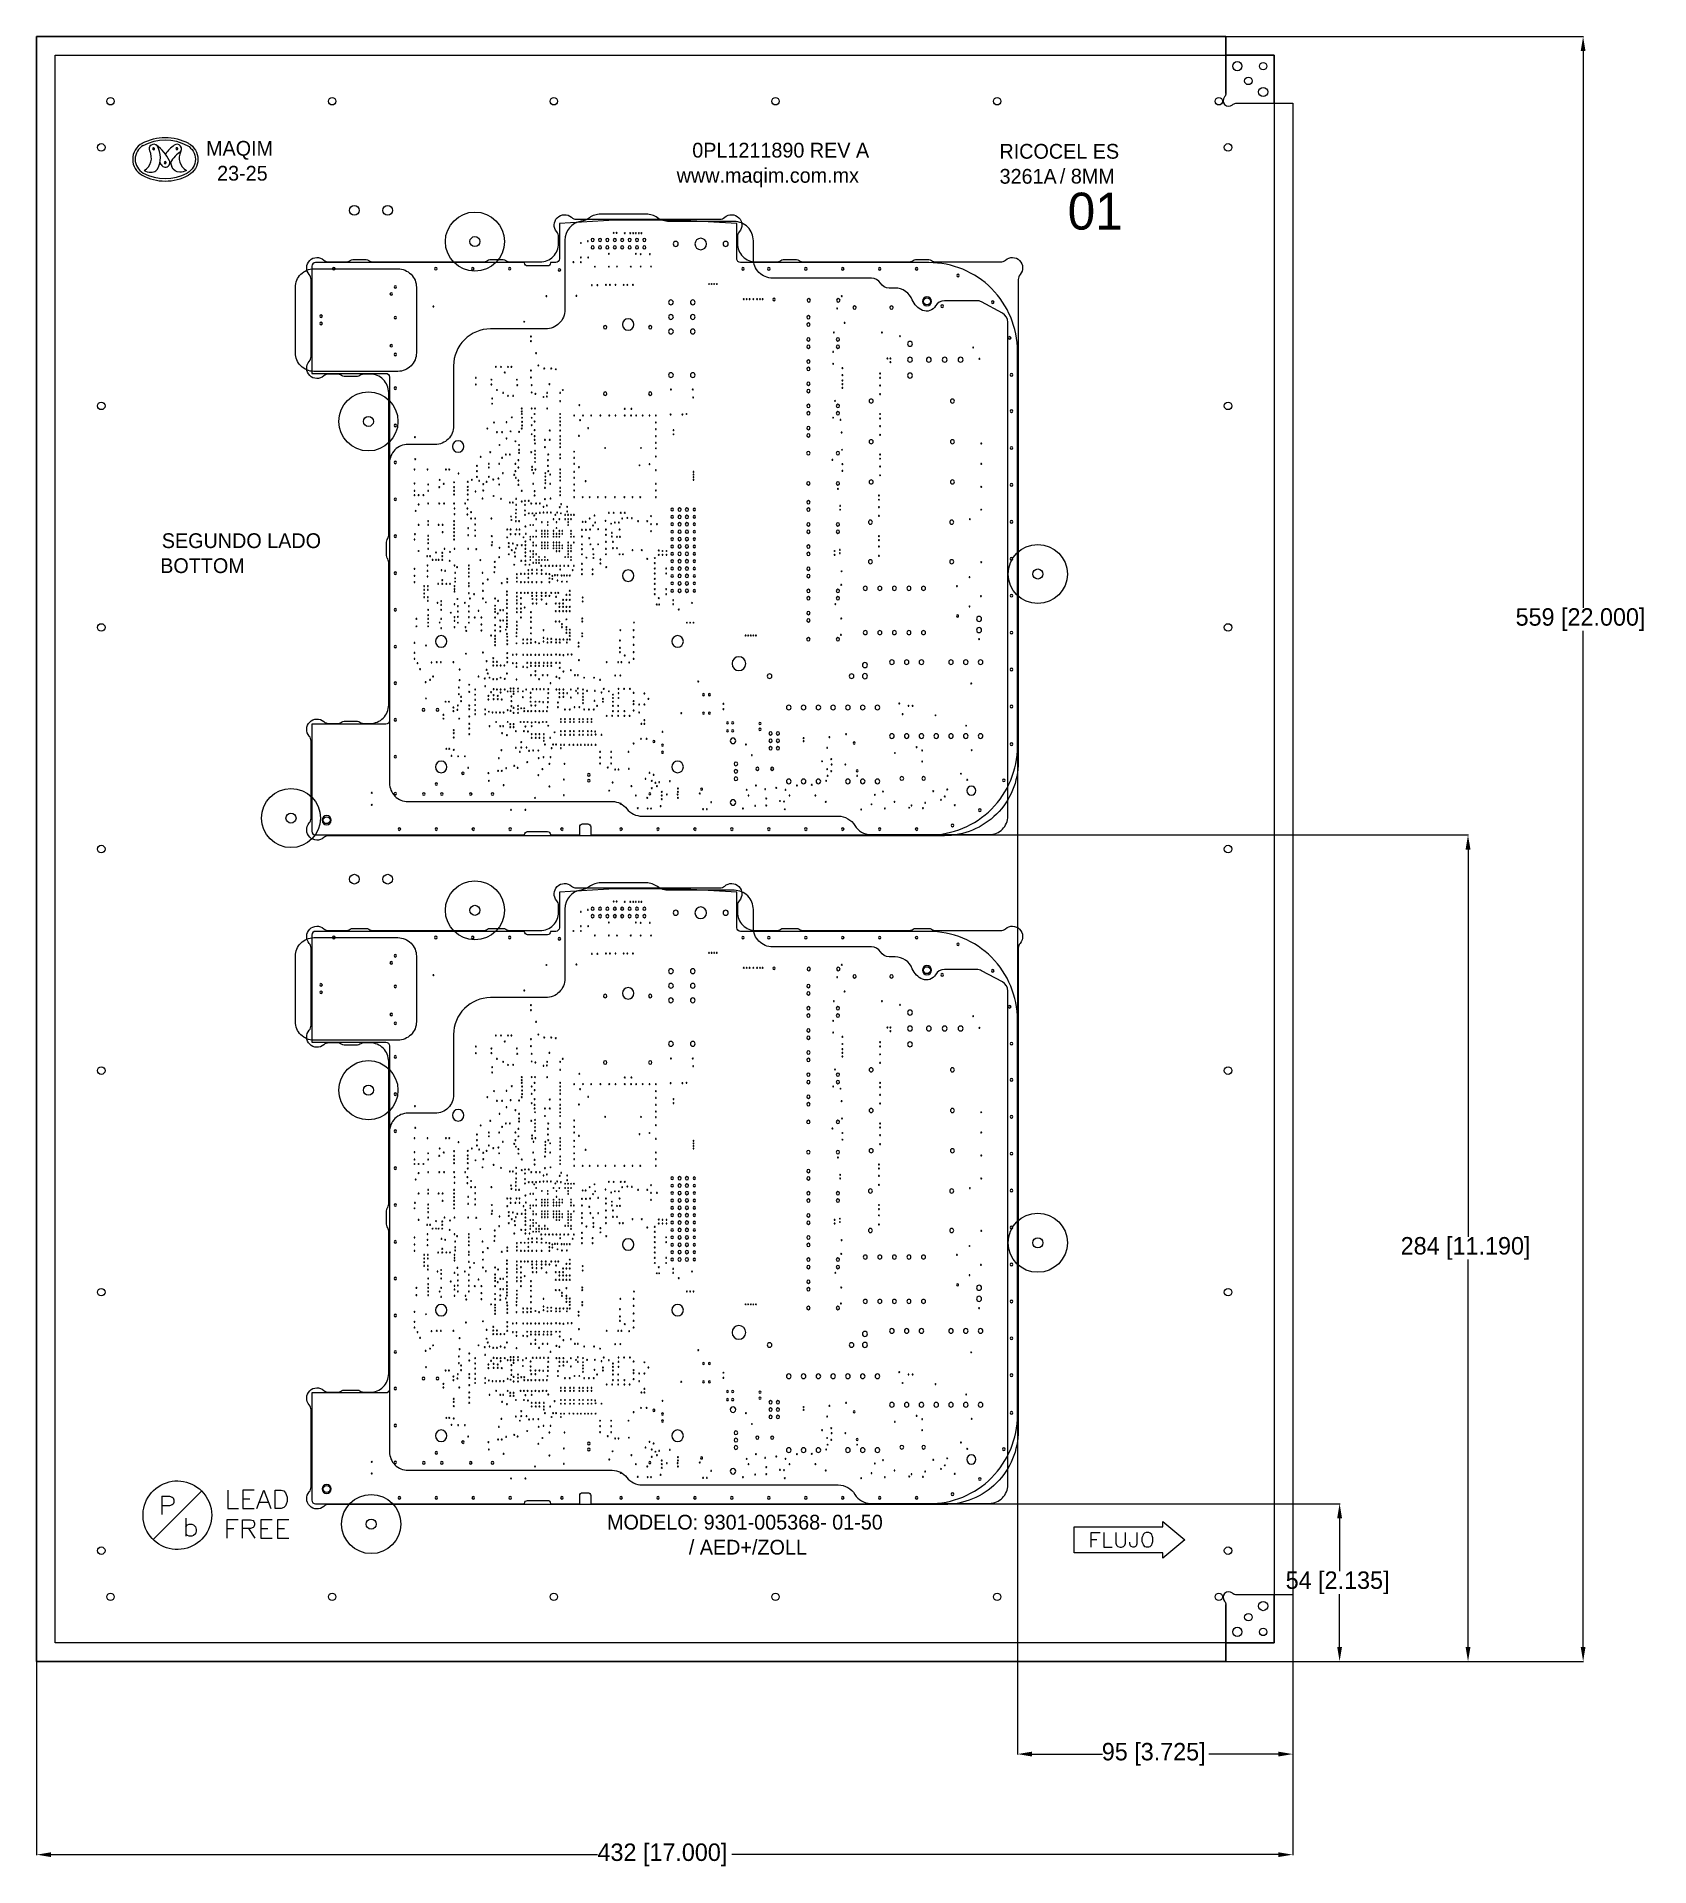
# Model space of a CAD drawing. Extents: x -216 to 339, y -350 to 279.
import ezdxf

# ---------------------------------------------------------------- set-up
doc = ezdxf.new("R2010")
doc.units = 0
doc.layers.get('0').update_dxf_attribs({"linetype": 'CONTINUOUS'})
doc.layers.get('DEFPOINTS').update_dxf_attribs({"linetype": 'CONTINUOUS'})
for name, color, linetype in [('1_0_PALLET', 53, 'CONTINUOUS'), ('_G01-IND-3GEN_DRILLS', 40, 'CONTINUOUS'), ('_G01-IND-3GEN_OUTLINE', 4, 'CONTINUOUS')]:
    doc.layers.add(name, color=color, linetype=linetype)
doc.styles.add('MtXpl_Century_Gothic', font='txt')
doc.dimstyles.get("Standard").update_dxf_attribs({"dimtxt": 0.18, "dimasz": 0.18, "dimexe": 0.18, "dimexo": 0.0625, "dimgap": 0.09, "dimtad": 0, "dimtih": 1, "dimtoh": 1, "dimzin": 0, "dimcen": 0.09, "dimazin": 3, "dimtfac": 1, "dimtofl": 0, "dimtmove": 0, "dimatfit": 3})

msp = doc.modelspace()

# ---------------------------------------------------------------- blocks, each defined once
blk = doc.blocks.new('ROUND_6')
blk.add_circle((0, 0), 0.005)
blk = doc.blocks.new('ROUND_99')
blk.add_circle((0, 0), 0.006)
blk = doc.blocks.new('ROUND_237')
blk.add_circle((0, 0), 0.014)
blk = doc.blocks.new('ROUND_148')
blk.add_circle((0, 0), 0.0175)
blk = doc.blocks.new('ROUND_241')
blk.add_circle((0, 0), 0.021)
blk = doc.blocks.new('ROUND_139')
blk.add_circle((0, 0), 0.0225)
blk = doc.blocks.new('ROUND_239')
blk.add_circle((0, 0), 0.023)
blk = doc.blocks.new('ROUND_245')
blk.add_circle((0, 0), 0.0235)
blk = doc.blocks.new('ROUND_8')
blk.add_circle((0, 0), 0.025)
blk = doc.blocks.new('ROUND_118')
blk.add_circle((0, 0), 0.0275)
blk = doc.blocks.new('ROUND_147')
blk.add_circle((0, 0), 0.031)
blk = doc.blocks.new('ROUND_244')
blk.add_circle((0, 0), 0.0315)
blk = doc.blocks.new('ROUND_112')
blk.add_circle((0, 0), 0.0325)
blk = doc.blocks.new('ROUND_242')
blk.add_circle((0, 0), 0.0335)
blk = doc.blocks.new('ROUND_243')
blk.add_circle((0, 0), 0.0345)
blk = doc.blocks.new('ROUND_122')
blk.add_circle((0, 0), 0.0375)
blk = doc.blocks.new('ROUND_146')
blk.add_circle((0, 0), 0.0625)
blk = doc.blocks.new('ROUND_238')
blk.add_circle((0, 0), 0.078)
blk = doc.blocks.new('ROUND_240')
blk.add_circle((0, 0), 0.0935)
blk = doc.blocks.new('*U37')
at = {"layer": '1_0_PALLET', "color": 7, "style": 'MtXpl_Century_Gothic'}
blk.add_text('MAQIM', height=5.08, dxfattribs=at).set_placement((-157.65, 238.44))
blk = doc.blocks.new('*U38')
at = {"layer": '1_0_PALLET', "color": 7, "style": 'MtXpl_Century_Gothic'}
for s, p in [('RICOCEL ES', (115.08, 237.41)), ('3261A', (115.13, 228.81))]:
    blk.add_text(s, height=5.08, dxfattribs=at).set_placement(p)
blk = doc.blocks.new('*U39')
at = {"layer": '1_0_PALLET', "color": 7, "style": 'MtXpl_Century_Gothic'}
blk.add_text('0PL1211890 REV A', height=5.08, dxfattribs=at).set_placement((9.49, 237.8))
blk = doc.blocks.new('*U40')
at = {"layer": '1_0_PALLET', "color": 7, "style": 'MtXpl_Century_Gothic'}
for s, p in [('MODELO: 9301-005368- 01-50', (-19.81, -234.05)), ('/ AED+/ZOLL', (8.3, -242.64))]:
    blk.add_text(s, height=5.08, dxfattribs=at).set_placement(p)
blk = doc.blocks.new('*U41')
at = {"layer": '1_0_PALLET', "color": 7, "style": 'MtXpl_Century_Gothic'}
blk.add_text('01', height=12.7, dxfattribs=at).set_placement((138.55, 213.03))
blk = doc.blocks.new('*U42')
at = {"layer": '1_0_PALLET', "color": 7, "style": 'MtXpl_Century_Gothic'}
for s, p in [('SEGUNDO LADO', (-172.87, 103.5)), ('BOTTOM', (-173.41, 94.91))]:
    blk.add_text(s, height=5.08, dxfattribs=at).set_placement(p)
blk = doc.blocks.new('*U43')
at = {"layer": '1_0_PALLET', "color": 7, "style": 'MtXpl_Century_Gothic'}
blk.add_text('23-25', height=5.08, dxfattribs=at).set_placement((-153.85, 229.87))
blk = doc.blocks.new('*U44')
at = {"layer": '1_0_PALLET', "color": 7, "style": 'MtXpl_Century_Gothic'}
blk.add_text('www.maqim.com.mx', height=5.08, dxfattribs=at).set_placement((4.14, 229.14))
blk = doc.blocks.new('*U45')
at = {"layer": '1_0_PALLET', "color": 7, "style": 'MtXpl_Century_Gothic'}
blk.add_text('/ 8MM', height=5.08, dxfattribs=at).set_placement((135.85, 228.87))
blk = doc.blocks.new('*U46')
at = {"color": 0}
blk.add_text('54 [2.135]', height=6, dxfattribs=at).set_placement((213.48, -254.45))
blk = doc.blocks.new('*D23')
at = {"color": 0}
for p, q in [((90.87, -225.17), (232.2, -225.17)), ((232.02, -230.17), (232.02, -248.35)), ((232.02, -274.4), (232.02, -256.22)), ((193.03, -279.4), (232.2, -279.4))]:
    blk.add_line(p, q, dxfattribs=at)
for points in [[(231.19, -230.17), (232.85, -230.17), (232.02, -225.17)], [(231.19, -274.4), (232.85, -274.4), (232.02, -279.4)]]:
    blk.add_solid(points, dxfattribs=at)
at = {"layer": 'DEFPOINTS', "color": 0}
for p in [(90.81, -225.17), (192.96, -279.4), (232.02, -279.4)]:
    blk.add_point(p, dxfattribs=at)
blk.add_blockref('*U46', (0, 0))
blk = doc.blocks.new('*U48')
at = {"color": 0}
blk.add_text('284 [11.190]', height=6, dxfattribs=at).set_placement((253.01, -139.45))
blk = doc.blocks.new('*D24')
at = {"color": 0}
for p, q in [((90.87, 4.83), (276.34, 4.83)), ((276.16, -0.17), (276.16, -133.35)), ((276.16, -274.4), (276.16, -141.22)), ((193.03, -279.4), (276.34, -279.4))]:
    blk.add_line(p, q, dxfattribs=at)
for points in [[(275.33, -0.17), (277, -0.17), (276.16, 4.83)], [(275.33, -274.4), (277, -274.4), (276.16, -279.4)]]:
    blk.add_solid(points, dxfattribs=at)
at = {"layer": 'DEFPOINTS', "color": 0}
for p in [(90.81, 4.83), (276.16, 4.83), (192.96, -279.4)]:
    blk.add_point(p, dxfattribs=at)
blk.add_blockref('*U48', (0, 0))
blk = doc.blocks.new('*U47')
at = {"color": 0}
blk.add_text('559 [22.000]', height=6, dxfattribs=at).set_placement((292.52, 76.81))
blk = doc.blocks.new('*D25')
at = {"color": 0}
for p, q in [((193.03, 279.4), (315.91, 279.4)), ((315.73, 274.4), (315.73, 82.92)), ((315.73, -274.4), (315.73, 75.05)), ((193.03, -279.4), (315.91, -279.4))]:
    blk.add_line(p, q, dxfattribs=at)
for points in [[(314.9, 274.4), (316.56, 274.4), (315.73, 279.4)], [(314.9, -274.4), (316.56, -274.4), (315.73, -279.4)]]:
    blk.add_solid(points, dxfattribs=at)
at = {"layer": 'DEFPOINTS', "color": 0}
for p in [(192.96, 279.4), (192.96, -279.4), (315.73, -279.4)]:
    blk.add_point(p, dxfattribs=at)
blk.add_blockref('*U47', (0, 0))
blk = doc.blocks.new('*U50')
at = {"color": 0}
blk.add_text('95 [3.725]', height=6, dxfattribs=at).set_placement((150.27, -313.42))
blk = doc.blocks.new('*D26')
at = {"color": 0}
for p, q in [((121.29, 35.24), (121.29, -311.44)), ((215.9, -256.53), (215.9, -311.44)), ((126.29, -311.26), (150.53, -311.26)), ((210.9, -311.26), (187.11, -311.26))]:
    blk.add_line(p, q, dxfattribs=at)
for points in [[(126.29, -310.42), (126.29, -312.09), (121.29, -311.26)], [(210.9, -310.42), (210.9, -312.09), (215.9, -311.26)]]:
    blk.add_solid(points, dxfattribs=at)
at = {"layer": 'DEFPOINTS', "color": 0}
for p in [(121.29, 35.31), (215.9, -256.46), (121.29, -311.26)]:
    blk.add_point(p, dxfattribs=at)
blk.add_blockref('*U50', (0, 0))
blk = doc.blocks.new('*U49')
at = {"color": 0}
blk.add_text('432 [17.000]', height=6, dxfattribs=at).set_placement((-23.09, -348.01))
blk = doc.blocks.new('*D27')
at = {"color": 0}
for p, q in [((215.9, -256.53), (215.9, -346.03)), ((-215.9, -279.46), (-215.9, -346.03)), ((-210.9, -345.85), (-23.07, -345.85)), ((210.9, -345.85), (23.07, -345.85))]:
    blk.add_line(p, q, dxfattribs=at)
for points in [[(-210.9, -345.01), (-210.9, -346.68), (-215.9, -345.85)], [(210.9, -345.01), (210.9, -346.68), (215.9, -345.85)]]:
    blk.add_solid(points, dxfattribs=at)
at = {"layer": 'DEFPOINTS', "color": 0}
for p in [(215.9, -256.46), (-215.9, -279.4), (-215.9, -345.85)]:
    blk.add_point(p, dxfattribs=at)
blk.add_blockref('*U49', (0, 0))

# ---------------------------------------------------------------- dimensions: what is measured, and where the dimension line sits
for base, p1, p2, override, picture, middle in [((315.73, -279.4), (192.96, 279.4), (192.96, -279.4), {"dimtxt": 6, "dimasz": 5, "dimdec": 0}, '*D25', (315.73, 78.98)), ((276.16, 4.83), (192.96, -279.4), (90.81, 4.83), {"dimtxt": 6, "dimasz": 5, "dimdec": 0}, '*D24', (276.16, -137.29)), ((232.02, -279.4), (90.81, -225.17), (192.96, -279.4), {"dimtxt": 6, "dimasz": 5, "dimdec": 0, "dimrnd": 0}, '*D23', (232.02, -252.29))]:
    dim = msp.add_linear_dim(base=base, p1=p1, p2=p2, angle=90, dimstyle='Standard', override=override)
    dim.commit()
    dim.dimension.update_dxf_attribs({"geometry": picture, "text_midpoint": middle, "dimtype": 128})
for base, p2, picture, middle in [((121.29, -311.26), (121.29, 35.31), '*D26', (168.82, -311.26)), ((-215.9, -345.85), (-215.9, -279.4), '*D27', (0, -345.85))]:
    dim = msp.add_linear_dim(base=base, p1=(215.9, -256.46), p2=p2, dimstyle='Standard', override={"dimtxt": 6, "dimasz": 5, "dimdec": 0})
    dim.commit()
    dim.dimension.update_dxf_attribs({"geometry": picture, "text_midpoint": middle, "dimtype": 128})

# ---------------------------------------------------------------- linework, layer by layer
at = {"layer": '1_0_PALLET', "color": 7, "linetype": 'CONTINUOUS'}
for p, q in [((-175.46, 241.1), (-175.95, 240.61)), ((-175.39, 241.03), (-175.88, 240.54)), ((-167.66, 241.17), (-167.78, 240.49)), ((-167.56, 241.16), (-167.68, 240.47)), ((-171.97, 236.24), (-171.44, 235.79)), ((-171.9, 236.32), (-171.37, 235.87)), ((146.62, -237.46), (148.55, -237.46))]:
    msp.add_line(p, q, dxfattribs=at)
at = {"layer": '1_0_PALLET', "color": 7, "linetype": 'CONTINUOUS', "extrusion": (0, 0, -1)}
for p, q in [((-175.87, -237.46), (-159.22, -220.81)), ((-172.87, -222.58), (-172.87, -228.88)), ((-172.87, -222.58), (-170.17, -222.58)), ((-170.17, -225.88), (-172.87, -225.88)), ((-170.17, -222.58), (-169.28, -222.88)), ((-169.28, -225.58), (-170.17, -225.88)), ((-169.28, -222.88), (-168.98, -223.18)), ((-168.98, -225.28), (-169.28, -225.58)), ((-168.98, -223.18), (-168.73, -223.78)), ((-168.73, -224.68), (-168.98, -225.28)), ((-168.73, -223.78), (-168.73, -224.68)), ((-145.03, -223.47), (-142.63, -223.47)), ((-139.34, -224.67), (-136.34, -224.67)), ((-164.62, -230.07), (-164.62, -236.37)), ((-164.62, -233.07), (-164.02, -232.47)), ((-164.02, -232.47), (-163.42, -232.22)), ((-163.42, -232.22), (-162.52, -232.22)), ((-162.52, -232.22), (-161.92, -232.47)), ((-161.92, -232.47), (-161.32, -233.07)), ((-164.02, -236.07), (-164.62, -235.47)), ((-163.42, -236.31), (-164.02, -236.07)), ((-162.52, -236.31), (-163.42, -236.31)), ((-161.92, -236.07), (-162.52, -236.31)), ((-161.32, -235.47), (-161.92, -236.07)), ((-161.32, -233.07), (-161.02, -233.97)), ((-161.02, -234.57), (-161.32, -235.47)), ((-161.02, -233.97), (-161.02, -234.57)), ((-150.5, -233.66), (-148.1, -233.66)), ((-143.01, -233.66), (-140.91, -236.96)), ((-138.81, -233.66), (-136.41, -233.66)), ((-133.11, -233.66), (-130.72, -233.66))]:
    msp.add_line(p, q, dxfattribs=at)
at = {"layer": '1_0_PALLET', "linetype": 'CONTINUOUS'}
msp.add_lwpolyline([(192.96, 259.82), (192.96, 279.4), (-215.9, 279.4), (-215.9, -279.4), (192.96, -279.4), (-215.9, -279.4), (-215.9, 279.4), (192.96, 279.4), (192.96, 259.89, -0.19269), (192.47, 258.67, 0.976311), (195.17, 255.97, -0.192689), (196.39, 256.46), (215.9, 256.46), (215.9, -256.46), (196.39, -256.46, -0.19269), (195.17, -255.97, 0.976311), (192.47, -258.67, -0.192689), (192.96, -259.89), (192.96, -279.4), (192.96, -259.82)], format="xyb", dxfattribs=at)
at = {"layer": '1_0_PALLET', "color": 4}
msp.add_lwpolyline([(209.55, -273.05), (-209.55, -273.05), (-209.55, 273.05), (209.55, 273.05)], close=True, dxfattribs=at)
at = {"layer": '1_0_PALLET', "linetype": 'CONTINUOUS'}
for points in [[(209.55, 256.46), (209.55, 273.05), (192.96, 273.05)], [(192.96, -273.05), (209.55, -273.05), (209.55, -256.46)]]:
    msp.add_lwpolyline(points, dxfattribs=at)
at = {"layer": '1_0_PALLET', "color": 150, "linetype": 'CONTINUOUS'}
for points in [[(-100.24, 201.93), (-62.42, 201.93, 0.15686), (-60.94, 202.41, -0.15686), (-60.06, 202.69), (-55.48, 202.69, -0.15686), (-54.59, 202.41, 0.15686), (-53.11, 201.93), (-42.8, 201.93, 0.414214), (-36.45, 208.28), (-36.45, 210.55, 0.182676), (-37.08, 212.23, -0.939221), (-32.06, 217.25, 0.182676), (-30.38, 216.61), (18.96, 216.61, 0.182676), (20.64, 217.25, -0.939221), (25.66, 212.23, 0.182676), (25.03, 210.55), (25.03, 208.28, 0.414214), (31.38, 201.93), (38.42, 201.93, 0.15686), (39.9, 202.41, -0.15686), (40.79, 202.69), (45.36, 202.69, -0.15686), (46.25, 202.41, 0.15686), (47.73, 201.93), (83.9, 201.93, 0.15686), (85.38, 202.41, -0.15686), (86.27, 202.69), (90.84, 202.69, -0.15686), (91.73, 202.41, 0.15686), (93.21, 201.93), (115.47, 201.93, 0.182676), (117.15, 202.56, -0.939221), (122.17, 197.55, 0.182676), (121.54, 195.87), (121.54, 29.97, -0.414214), (96.14, 4.57), (-115.47, 4.57, 0.182676), (-117.15, 3.94, -0.939221), (-122.17, 8.96, 0.182676), (-121.54, 10.64), (-121.54, 37.12, 0.182676), (-122.17, 38.8, -0.939221), (-117.15, 43.82, 0.182676), (-115.47, 43.18), (-112.57, 43.18, 0.15686), (-111.09, 43.66, -0.15686), (-110.2, 43.94), (-105.63, 43.94, -0.15686), (-104.74, 43.66, 0.15686), (-103.26, 43.18), (-101.22, 43.18, 0.414214), (-94.87, 49.53), (-94.87, 98.6, 0.15686), (-95.35, 100.08, -0.15686), (-95.63, 100.97), (-95.63, 105.54, -0.15686), (-95.35, 106.43, 0.15686), (-94.87, 107.91), (-94.87, 156.97, 0.414214), (-101.22, 163.32), (-103.26, 163.32, 0.15686), (-104.74, 162.85, -0.15686), (-105.63, 162.56), (-110.2, 162.56, -0.15686), (-111.09, 162.85, 0.15686), (-112.57, 163.32), (-115.47, 163.32, 0.182676), (-117.15, 162.69, -0.939221), (-122.17, 167.71, 0.182676), (-121.54, 169.39), (-121.54, 195.87, 0.182676), (-122.17, 197.55, -0.939221), (-117.15, 202.56, 0.182676), (-115.47, 201.93), (-109.55, 201.93, 0.15686), (-108.07, 202.41, -0.15686), (-107.18, 202.69), (-102.61, 202.69, -0.15686), (-101.72, 202.41, 0.15686)], [(-100.24, -28.07), (-62.42, -28.07, 0.15686), (-60.94, -27.59, -0.15686), (-60.06, -27.31), (-55.48, -27.31, -0.15686), (-54.59, -27.59, 0.15686), (-53.11, -28.07), (-42.8, -28.07, 0.414214), (-36.45, -21.72), (-36.45, -19.45, 0.182676), (-37.08, -17.77, -0.939221), (-32.06, -12.75, 0.182676), (-30.38, -13.39), (18.96, -13.39, 0.182676), (20.64, -12.75, -0.939221), (25.66, -17.77, 0.182676), (25.03, -19.45), (25.03, -21.72, 0.414214), (31.38, -28.07), (38.42, -28.07, 0.15686), (39.9, -27.59, -0.15686), (40.79, -27.31), (45.36, -27.31, -0.15686), (46.25, -27.59, 0.15686), (47.73, -28.07), (83.9, -28.07, 0.15686), (85.38, -27.59, -0.15686), (86.27, -27.31), (90.84, -27.31, -0.15686), (91.73, -27.59, 0.15686), (93.21, -28.07), (115.47, -28.07, 0.182676), (117.15, -27.43, -0.939221), (122.17, -32.45, 0.182676), (121.54, -34.13), (121.54, -200.03, -0.414214), (96.14, -225.43), (-115.47, -225.43, 0.182676), (-117.15, -226.06, -0.939221), (-122.17, -221.04, 0.182676), (-121.54, -219.36), (-121.54, -192.88, 0.182676), (-122.17, -191.2, -0.939221), (-117.15, -186.18, 0.182676), (-115.47, -186.82), (-112.57, -186.82, 0.15686), (-111.09, -186.34, -0.15686), (-110.2, -186.05), (-105.63, -186.05, -0.15686), (-104.74, -186.34, 0.15686), (-103.26, -186.82), (-101.22, -186.82, 0.414214), (-94.87, -180.47), (-94.87, -131.4, 0.15686), (-95.35, -129.92, -0.15686), (-95.63, -129.03), (-95.63, -124.46, -0.15686), (-95.35, -123.57, 0.15686), (-94.87, -122.09), (-94.87, -73.02, 0.414214), (-101.22, -66.67), (-103.26, -66.67, 0.15686), (-104.74, -67.15, -0.15686), (-105.63, -67.44), (-110.2, -67.44, -0.15686), (-111.09, -67.15, 0.15686), (-112.57, -66.67), (-115.47, -66.67, 0.182676), (-117.15, -67.31, -0.939221), (-122.17, -62.29, 0.182676), (-121.54, -60.61), (-121.54, -34.13, 0.182676), (-122.17, -32.45, -0.939221), (-117.15, -27.43, 0.182676), (-115.47, -28.07), (-109.55, -28.07, 0.15686), (-108.07, -27.59, -0.15686), (-107.18, -27.31), (-102.61, -27.31, -0.15686), (-101.72, -27.59, 0.15686)]]:
    msp.add_lwpolyline(points, format="xyb", close=True, dxfattribs=at)
at = {"layer": '1_0_PALLET', "color": 1, "linetype": 'CONTINUOUS'}
for points in [[(30.49, 202.95), (30.49, 209.19, 0.414214), (23.89, 215.8), (1.45, 215.8, -0.158961), (-2.45, 217.07, 0.158961), (-6.34, 218.34), (-21.99, 218.34, 0.158961), (-25.89, 217.07, -0.118347), (-28.73, 215.88, 0.368268), (-34.29, 209.36), (-34.29, 185.48, -0.414214), (-40.89, 178.88), (-59.87, 178.88, 0.414214), (-72.57, 166.18), (-72.57, 145.48, -0.414214), (-78.92, 139.13), (-88.22, 139.13, 0.414214), (-94.57, 132.78), (-94.57, 22.68, 0.414214), (-88.22, 16.33), (-18.01, 16.33, -0.232097), (-12.99, 13.87, 0.232097), (-7.76, 11.3), (59.68, 11.3, -0.264801), (65.36, 8.07, 0.264801), (70.82, 4.96), (111.61, 4.96, 0.414214), (117.96, 11.31), (117.96, 181.15, 0.275209), (116.1, 184.27), (108.94, 188.15, 0.12478), (107.25, 188.58), (96.2, 188.58, 0.270134), (93.11, 186.78, -0.376274), (88.68, 185.23, -0.207703), (85.13, 188.84, 0.310259), (79.21, 192.91), (77.21, 192.91, -0.262641), (74.16, 194.63, 0.262641), (71.12, 196.34), (37.1, 196.34, -0.414214)], [(-85.34, 193.17), (-85.34, 170.61, -0.414214), (-91.69, 164.26), (-120.57, 164.26, -0.414214), (-126.92, 170.61), (-126.92, 193.17, -0.414214), (-120.57, 199.52), (-91.69, 199.52, -0.414214)], [(30.49, -27.05), (30.49, -20.8, 0.414214), (23.89, -14.2), (1.45, -14.2, -0.158961), (-2.45, -12.93, 0.158961), (-6.34, -11.66), (-21.99, -11.66, 0.158961), (-25.89, -12.93, -0.118347), (-28.73, -14.11, 0.368268), (-34.29, -20.64), (-34.29, -44.51, -0.414214), (-40.89, -51.12), (-59.87, -51.12, 0.414214), (-72.57, -63.82), (-72.57, -84.51, -0.414214), (-78.92, -90.86), (-88.22, -90.86, 0.414214), (-94.57, -97.21), (-94.57, -207.32, 0.414214), (-88.22, -213.67), (-18.01, -213.67, -0.232097), (-12.99, -216.13, 0.232097), (-7.76, -218.69), (59.68, -218.69, -0.264801), (65.36, -221.93, 0.264801), (70.82, -225.04), (111.61, -225.04, 0.414214), (117.96, -218.69), (117.96, -48.85, 0.275209), (116.1, -45.72), (108.94, -41.85, 0.12478), (107.25, -41.42), (96.2, -41.42, 0.270134), (93.11, -43.22, -0.376274), (88.68, -44.76, -0.207703), (85.13, -41.16, 0.310259), (79.21, -37.09), (77.21, -37.09, -0.262641), (74.16, -35.37, 0.262641), (71.12, -33.65), (37.1, -33.65, -0.414214)], [(-85.34, -36.83), (-85.34, -59.38, -0.414214), (-91.69, -65.73), (-120.57, -65.73, -0.414214), (-126.92, -59.38), (-126.92, -36.83, -0.414214), (-120.57, -30.48), (-91.69, -30.48, -0.414214)]]:
    msp.add_lwpolyline(points, format="xyb", close=True, dxfattribs=at)
at = {"layer": '1_0_PALLET', "color": 7, "linetype": 'CONTINUOUS', "extrusion": (0, 0, -1)}
for points in [[(150.13, -220.47), (150.13, -226.77), (146.53, -226.77)], [(141.13, -220.47), (145.03, -220.47), (145.03, -226.77), (141.13, -226.77)], [(140.23, -226.77), (137.84, -220.47), (135.44, -226.77)], [(146.6, -230.66), (150.5, -230.66), (150.5, -236.96)], [(145.11, -236.96), (145.11, -230.66), (142.41, -230.66), (141.51, -230.96), (141.21, -231.26), (140.96, -231.86), (140.96, -232.46), (141.21, -233.06), (141.51, -233.36), (142.41, -233.66), (145.11, -233.66)], [(134.91, -230.66), (138.81, -230.66), (138.81, -236.96), (134.91, -236.96)], [(129.22, -230.66), (133.11, -230.66), (133.11, -236.96), (129.22, -236.96)]]:
    msp.add_lwpolyline(points, dxfattribs=at)
msp.add_lwpolyline([(133.94, -220.47), (131.84, -220.47), (130.94, -220.77), (130.34, -221.37), (130.09, -221.97), (129.79, -222.87), (129.79, -224.37), (130.09, -225.27), (130.34, -225.87), (130.94, -226.47), (131.84, -226.77), (133.94, -226.77)], close=True, dxfattribs=at)
at = {"layer": '1_0_PALLET', "color": 7, "linetype": 'CONTINUOUS'}
for points in [[(140.75, -233.13), (171.23, -233.13), (171.23, -231.23), (178.85, -237.58), (171.23, -243.93), (171.23, -242.02), (140.75, -242.02)], [(165, -235.24), (164.52, -235.72), (164.32, -236.21), (164.08, -236.93), (164.08, -238.14), (164.32, -238.87), (164.52, -239.35), (165, -239.84), (165.49, -240.04), (166.46, -240.04), (166.94, -239.84), (167.42, -239.35), (167.62, -238.87), (167.86, -238.14), (167.86, -236.93), (167.62, -236.21), (167.42, -235.72), (166.94, -235.24), (166.46, -235.04), (165.49, -235.04)]]:
    msp.add_lwpolyline(points, close=True, dxfattribs=at)
for points in [[(146.62, -240.12), (146.62, -235.04), (149.76, -235.04)], [(150.97, -235.04), (150.97, -240.12), (153.88, -240.12)], [(155.09, -235.04), (155.09, -238.67), (155.33, -239.39), (155.81, -239.88), (156.54, -240.12), (157.02, -240.12), (157.75, -239.88), (158.23, -239.39), (158.47, -238.67), (158.47, -235.04)], [(162.34, -235.04), (162.34, -238.91), (162.1, -239.64), (161.86, -239.88), (161.38, -240.08), (160.89, -240.08), (160.41, -239.88), (160.17, -239.64), (159.92, -238.91), (159.92, -238.43)]]:
    msp.add_lwpolyline(points, dxfattribs=at)
at = {"layer": '1_0_PALLET', "linetype": 'CONTINUOUS'}
for centre, radius in [((196.85, 269.24), 1.59), ((200.66, 264.16), 1.29), ((205.74, 269.24), 1.29), ((-190.5, 257.17), 1.29), ((-114.3, 257.17), 1.29), ((-38.1, 257.17), 1.29), ((38.1, 257.17), 1.29), ((114.3, 257.17), 1.29), ((190.5, 257.17), 1.29), ((205.74, 260.35), 1.59), ((-193.67, 241.3), 1.29), ((193.67, 241.3), 1.29), ((-106.65, 219.64), 1.67), ((-95.22, 219.64), 1.67), ((-65.22, 208.91), 1.73), ((90.17, 188.34), 1.19), ((-193.67, 152.4), 1.29), ((193.67, 152.4), 1.29), ((-101.85, 147.06), 1.73), ((128.27, 94.58), 1.73), ((-193.67, 76.2), 1.29), ((193.67, 76.2), 1.29), ((-128.46, 10.64), 1.73), ((-116.2, 9.91), 1.19), ((-193.67, 0), 1.29), ((193.67, 0), 1.29), ((-106.65, -10.36), 1.67), ((-95.22, -10.36), 1.67), ((-65.22, -21.08), 1.73), ((90.17, -41.66), 1.19), ((-193.67, -76.2), 1.29), ((193.67, -76.2), 1.29), ((-101.85, -82.94), 1.73), ((128.27, -135.42), 1.73), ((-193.67, -152.4), 1.29), ((193.67, -152.4), 1.29), ((-116.2, -220.09), 1.19), ((-100.89, -232.16), 1.73), ((-193.67, -241.3), 1.29), ((193.67, -241.3), 1.29), ((-190.5, -257.18), 1.29), ((-114.3, -257.18), 1.29), ((-38.1, -257.18), 1.29), ((38.1, -257.18), 1.29), ((114.3, -257.18), 1.29), ((190.5, -257.18), 1.29), ((200.66, -264.16), 1.29), ((205.74, -260.35), 1.59), ((196.85, -269.24), 1.59), ((205.74, -269.24), 1.29)]:
    msp.add_circle(centre, radius, dxfattribs=at)
at = {"layer": '1_0_PALLET', "color": 9}
for centre in [(-65.22, 208.91), (-101.85, 147.06), (128.27, 94.58), (-128.46, 10.64), (-65.22, -21.08), (-101.85, -82.94), (128.27, -135.42), (-100.89, -232.16)]:
    msp.add_circle(centre, 10.16, dxfattribs=at)
at = {"layer": '1_0_PALLET', "color": 7, "linetype": 'CONTINUOUS'}
for centre, radius, start, end in [((-176.64, 237.21), 6.24, 118.5432, 241.4568), ((-176.64, 237.21), 5.39, 118.5432, 241.4568), ((-181.5, 237.71), 5.06, 300.05158, 28.07249), ((-175.67, 240.82), 1.56, 39.28293, 208.07249), ((-175.67, 240.82), 0.35, 53.30511, 216.69489), ((-175.67, 240.82), 0.35, 233.30511, 315), ((-175.67, 240.82), 0.35, 315, 36.69489), ((-183.05, 230.56), 14.2, 25.74997, 53.76313), ((-181.41, 237.69), 8.08, 331.72717, 30.66612), ((-160.28, 230.56), 14.2, 125.74997, 142.97731), ((-160.28, 230.56), 11.08, 125.74997, 153.41911), ((-167.67, 240.82), 1.56, 305.74997, 125.74997), ((-167.67, 240.82), 0.35, 88.30511, 251.69489), ((-167.67, 240.82), 0.35, 268.30511, 350), ((-167.67, 240.82), 0.35, 350, 71.69489), ((-161.83, 237.71), 5.06, 154.00712, 239.94842), ((-176.64, 237.71), 4.96, 241.94164, 269.98481), ((-176.64, 236.06), 3.31, 269.98481, 302.38293), ((-175.67, 234.6), 1.56, 300.98327, 331.72717), ((-183.05, 230.56), 11.08, 25.74997, 30.02204), ((-171.67, 236.06), 1.56, 205.74997, 25.74997), ((-171.67, 236.06), 0.35, 148.30511, 311.69489), ((-171.67, 236.06), 0.35, 50, 131.69489), ((-171.67, 236.06), 0.35, 328.30511, 50), ((-161.93, 237.73), 8.08, 191.7285, 202.95317), ((-171.67, 246.35), 16.64, 241.4568, 298.5432), ((-171.67, 246.35), 15.79, 241.4568, 298.5432)]:
    msp.add_arc(centre, radius, start, end, dxfattribs=at)
at = {"layer": '1_0_PALLET', "color": 7, "linetype": 'CONTINUOUS', "extrusion": (0, 0, -1)}
for centre, radius, start, end in [((171.67, 228.08), 16.64, 61.4568, 118.5432), ((171.67, 228.08), 15.79, 61.4568, 118.5432), ((166.7, 237.21), 5.39, 118.5432, 241.4568), ((166.7, 237.21), 6.24, 118.5432, 241.4568), ((166.59, 235.76), 3.01, 272.47795, 337.04683), ((166.7, 237.71), 4.96, 241.94164, 269.98481), ((167.52, -229.11), 11.8, 180.00002, 135.00001), ((167.52, -229.11), 11.8, 135.07638, 180)]:
    msp.add_arc(centre, radius, start, end, dxfattribs=at)
at = {"layer": '_G01-IND-3GEN_OUTLINE', "linetype": 'CONTINUOUS'}
for points in [[(24.78, 202.75), (24.77, 215.14), (5.08, 216.28), (-17.22, 216.28), (-36.19, 215.14), (-36.19, 202.95, -0.414214), (-37.46, 201.68), (-39.24, 201.68), (-39.24, 201.55, -0.414214), (-40.26, 200.53), (-47.12, 200.53, -0.414214), (-48.13, 201.55), (-48.13, 201.68), (-120.01, 201.68, 0.414214), (-121.28, 200.41), (-121.28, 163.58), (-95.88, 163.58, -0.414214), (-94.61, 162.31), (-94.61, 44.2, -0.414214), (-95.88, 42.93), (-121.28, 42.93), (-121.28, 6.1, 0.414214), (-120.01, 4.83), (-48.13, 4.83)], [(-48.13, 4.95, -0.414214), (-47.12, 5.97), (-40.26, 5.97, -0.414214), (-39.24, 4.95), (-39.24, 4.83), (-29.21, 4.83), (-29.21, 7.62, -0.414214), (-28.19, 8.64), (-26.42, 8.64, -0.414214), (-25.4, 7.62), (-25.4, 4.83), (90.81, 4.83, 0.414214), (121.29, 35.31), (121.29, 171.2, 0.414214), (90.81, 201.68), (26.04, 201.68, -0.414214), (24.77, 202.95)], [(24.78, -27.24), (24.77, -14.86), (5.08, -13.72), (-17.22, -13.72), (-36.19, -14.86), (-36.19, -27.05, -0.414214), (-37.46, -28.32), (-39.24, -28.32), (-39.24, -28.45, -0.414214), (-40.26, -29.46), (-47.12, -29.46, -0.414214), (-48.13, -28.45), (-48.13, -28.32), (-120.01, -28.32, 0.414214), (-121.28, -29.59), (-121.28, -66.42), (-95.88, -66.42, -0.414214), (-94.61, -67.69), (-94.61, -185.8, -0.414214), (-95.88, -187.07), (-121.28, -187.07), (-121.28, -223.9, 0.414214), (-120.01, -225.17), (-48.13, -225.17)], [(-48.13, -225.04, -0.414214), (-47.12, -224.03), (-40.26, -224.03, -0.414214), (-39.24, -225.04), (-39.24, -225.17), (-29.21, -225.17), (-29.21, -222.38, -0.414214), (-28.19, -221.36), (-26.42, -221.36, -0.414214), (-25.4, -222.38), (-25.4, -225.17), (90.81, -225.17, 0.414214), (121.29, -194.69), (121.29, -58.8, 0.414214), (90.81, -28.32), (26.04, -28.32, -0.414214), (24.77, -27.05)]]:
    msp.add_lwpolyline(points, format="xyb", dxfattribs=at)

# ---------------------------------------------------------------- block references
for name in ['*U37', '*U39', '*U38', '*U43', '*U44', '*U45', '*U41', '*U42', '*U40']:
    msp.add_blockref(name, (0, 0))
at = {"layer": '_G01-IND-3GEN_DRILLS', "linetype": 'CONTINUOUS', "xscale": -25.4, "yscale": 25.4, "zscale": 25.4, "rotation": 270}
for name, p in [('ROUND_99', (-28.83, 208.41)), ('ROUND_99', (-26.42, 209.04)), ('ROUND_241', (-24.76, 209.45)), ('ROUND_241', (-22.22, 209.45)), ('ROUND_241', (-19.68, 209.45)), ('ROUND_99', (-17.53, 211.96)), ('ROUND_241', (-17.14, 209.45)), ('ROUND_99', (-16.51, 211.96)), ('ROUND_241', (-14.6, 209.45)), ('ROUND_99', (-13.72, 211.84)), ('ROUND_241', (-12.06, 209.45)), ('ROUND_99', (-11.81, 211.84)), ('ROUND_99', (-10.79, 211.84)), ('ROUND_99', (-9.91, 211.84)), ('ROUND_241', (-9.52, 209.45)), ('ROUND_99', (-8.89, 211.84)), ('ROUND_99', (-8, 211.84)), ('ROUND_241', (-6.98, 209.45)), ('ROUND_243', (3.82, 208.08)), ('ROUND_238', (12.4, 208.08)), ('ROUND_243', (20.97, 208.08)), ('ROUND_99', (-31.37, 201.8)), ('ROUND_99', (-28.83, 203.45)), ('ROUND_99', (-28.83, 201.8)), ('ROUND_99', (-26.29, 203.42)), ('ROUND_241', (-24.76, 206.91)), ('ROUND_241', (-22.22, 206.91)), ('ROUND_241', (-19.68, 206.91)), ('ROUND_99', (-19.18, 204.72)), ('ROUND_241', (-17.14, 206.91)), ('ROUND_241', (-14.6, 206.91)), ('ROUND_241', (-12.06, 206.91)), ('ROUND_241', (-9.52, 206.91)), ('ROUND_99', (-9.91, 204.72)), ('ROUND_99', (-8.25, 204.6)), ('ROUND_241', (-6.98, 206.91)), ('ROUND_99', (-5.08, 204.6)), ('ROUND_148', (-113.73, 199.58)), ('ROUND_148', (-78.68, 199.58)), ('ROUND_148', (-65.98, 199.58)), ('ROUND_148', (-53.28, 199.58)), ('ROUND_148', (-36.19, 199.14)), ('ROUND_99', (-24, 200.28)), ('ROUND_99', (-19.18, 200.28)), ('ROUND_99', (-16.38, 200.28)), ('ROUND_99', (-11.68, 200.28)), ('ROUND_99', (-8.25, 200.28)), ('ROUND_99', (-4.7, 200.28)), ('ROUND_148', (26.92, 199.52)), ('ROUND_148', (35.81, 199.52)), ('ROUND_148', (48.51, 199.52)), ('ROUND_148', (61.21, 199.52)), ('ROUND_148', (73.91, 199.52)), ('ROUND_148', (86.61, 199.52)), ('ROUND_148', (100.84, 197.23)), ('ROUND_148', (-93.98, 190.88)), ('ROUND_148', (-92.58, 193.29)), ('ROUND_99', (-40.64, 190.12)), ('ROUND_99', (-30.35, 190.25)), ('ROUND_99', (-25.02, 193.93)), ('ROUND_99', (-23.11, 193.93)), ('ROUND_99', (-20.19, 194.06)), ('ROUND_99', (-18.8, 194.06)), ('ROUND_99', (-16.89, 194.06)), ('ROUND_99', (-14.1, 194.06)), ('ROUND_99', (-12.83, 194.06)), ('ROUND_99', (-10.92, 194.06)), ('ROUND_112', (2.16, 187.99)), ('ROUND_112', (9.65, 187.99)), ('ROUND_99', (15.24, 194.31)), ('ROUND_99', (16.13, 194.31)), ('ROUND_99', (17.02, 194.31)), ('ROUND_99', (17.91, 194.31)), ('ROUND_99', (27.18, 189.1)), ('ROUND_99', (28.19, 189.1)), ('ROUND_99', (29.21, 189.1)), ('ROUND_99', (30.48, 189.1)), ('ROUND_99', (31.75, 189.1)), ('ROUND_99', (32.77, 189.1)), ('ROUND_99', (33.66, 189.1)), ('ROUND_148', (37.59, 188.98)), ('ROUND_245', (49.53, 188.72)), ('ROUND_245', (59.69, 188.72)), ('ROUND_99', (60.86, 190.14)), ('ROUND_146', (90.17, 188.34)), ('ROUND_148', (-118.11, 183.26)), ('ROUND_148', (-92.58, 182.75)), ('ROUND_99', (-79.5, 186.56)), ('ROUND_112', (2.16, 182.98)), ('ROUND_112', (9.65, 182.98)), ('ROUND_139', (49.4, 182.88)), ('ROUND_99', (59.31, 185.93)), ('ROUND_139', (65.28, 186.18)), ('ROUND_139', (77.98, 186.18)), ('ROUND_148', (95.38, 186.69)), ('ROUND_148', (112.78, 188.09)), ('ROUND_148', (-118.11, 180.72)), ('ROUND_99', (-48.26, 181.36)), ('ROUND_99', (-45.97, 176.28)), ('ROUND_239', (-20.45, 179.45)), ('ROUND_238', (-12.57, 180.37)), ('ROUND_239', (-4.95, 179.45)), ('ROUND_112', (2.16, 177.98)), ('ROUND_112', (9.65, 177.98)), ('ROUND_139', (49.4, 180.34)), ('ROUND_99', (58.17, 177.67)), ('ROUND_99', (61.85, 180.98)), ('ROUND_99', (74.68, 177.67)), ('ROUND_99', (80.9, 176.4)), ('ROUND_148', (118.62, 175.77)), ('ROUND_148', (-93.98, 173.1)), ('ROUND_148', (-92.58, 170.05)), ('ROUND_99', (-45.97, 174.63)), ('ROUND_99', (-44.2, 170.56)), ('ROUND_139', (49.4, 175.26)), ('ROUND_139', (49.4, 172.72)), ('ROUND_99', (57.91, 170.94)), ('ROUND_139', (59.56, 175.26)), ('ROUND_139', (59.56, 172.72)), ('ROUND_242', (84.33, 173.74)), ('ROUND_99', (106.05, 172.47)), ('ROUND_99', (-58.04, 165.86)), ('ROUND_99', (-56.26, 165.86)), ('ROUND_99', (-54.99, 163.83)), ('ROUND_99', (-53.85, 165.86)), ('ROUND_99', (-52.7, 165.86)), ('ROUND_99', (-45.97, 164.59)), ('ROUND_99', (-43.43, 166.24)), ('ROUND_99', (-41.4, 165.23)), ('ROUND_99', (-38.99, 165.23)), ('ROUND_99', (-37.46, 164.97)), ('ROUND_112', (2.16, 162.99)), ('ROUND_112', (9.65, 162.99)), ('ROUND_139', (49.4, 167.64)), ('ROUND_139', (49.4, 165.1)), ('ROUND_99', (57.91, 166.88)), ('ROUND_99', (61.09, 165.35)), ('ROUND_99', (74.04, 163.58)), ('ROUND_99', (76.58, 168.66)), ('ROUND_99', (77.6, 168.66)), ('ROUND_99', (77.6, 167.39)), ('ROUND_242', (84.33, 168.28)), ('ROUND_242', (84.33, 162.81)), ('ROUND_242', (90.81, 168.28)), ('ROUND_242', (96.27, 168.28)), ('ROUND_242', (101.73, 168.28)), ('ROUND_99', (108.2, 168.53)), ('ROUND_148', (-92.58, 158.5)), ('ROUND_99', (-64.9, 162.05)), ('ROUND_99', (-64.9, 159.77)), ('ROUND_99', (-59.56, 161.42)), ('ROUND_99', (-59.56, 159.77)), ('ROUND_99', (-57.66, 157.86)), ('ROUND_99', (-50.8, 161.42)), ('ROUND_99', (-50.67, 159.51)), ('ROUND_99', (-45.97, 162.18)), ('ROUND_99', (-45.72, 159.51)), ('ROUND_99', (-39.62, 159.89)), ('ROUND_99', (-35.05, 157.86)), ('ROUND_99', (2.16, 157.99)), ('ROUND_99', (9.65, 157.99)), ('ROUND_139', (49.4, 160.02)), ('ROUND_139', (49.4, 157.48)), ('ROUND_99', (61.09, 162.94)), ('ROUND_99', (61.09, 161.16)), ('ROUND_99', (61.09, 159.89)), ('ROUND_99', (61.09, 158.62)), ('ROUND_99', (74.04, 162.05)), ('ROUND_99', (74.04, 159.39)), ('ROUND_148', (119.25, 163.07)), ('ROUND_99', (-59.31, 154.94)), ('ROUND_99', (-59.31, 153.16)), ('ROUND_99', (-55.5, 156.85)), ('ROUND_99', (-53.85, 155.83)), ('ROUND_99', (-52.07, 155.83)), ('ROUND_99', (-49.15, 151.51)), ('ROUND_99', (-45.72, 156.97)), ('ROUND_99', (-45.72, 151.51)), ('ROUND_99', (-44.58, 151.51)), ('ROUND_99', (-44.45, 156.59)), ('ROUND_99', (-41.66, 155.45)), ('ROUND_99', (-40.51, 155.58)), ('ROUND_99', (-40.39, 156.85)), ('ROUND_99', (-40.39, 151.51)), ('ROUND_99', (-35.94, 156.85)), ('ROUND_99', (-35.94, 154.05)), ('ROUND_99', (-29.34, 152.65)), ('ROUND_239', (-20.45, 156.59)), ('ROUND_99', (-13.72, 151.38)), ('ROUND_99', (-11.43, 151.38)), ('ROUND_239', (-4.95, 156.59)), ('ROUND_99', (9.78, 155.32)), ('ROUND_139', (49.4, 152.4)), ('ROUND_99', (58.55, 154.18)), ('ROUND_139', (59.56, 152.4)), ('ROUND_118', (70.99, 154.05)), ('ROUND_99', (74.04, 156.46)), ('ROUND_118', (98.93, 154.05)), ('ROUND_148', (119.25, 150.62)), ('ROUND_148', (-92.58, 145.67)), ('ROUND_99', (-60.96, 144.65)), ('ROUND_99', (-58.67, 146.69)), ('ROUND_99', (-54.36, 146.81)), ('ROUND_99', (-52.58, 148.46)), ('ROUND_99', (-49.15, 150.5)), ('ROUND_99', (-49.15, 149.61)), ('ROUND_99', (-49.15, 144.65)), ('ROUND_99', (-49.02, 148.34)), ('ROUND_99', (-49.02, 146.94)), ('ROUND_99', (-49.02, 145.67)), ('ROUND_99', (-45.72, 148.34)), ('ROUND_99', (-45.72, 145.8)), ('ROUND_99', (-44.7, 149.61)), ('ROUND_99', (-44.7, 147.07)), ('ROUND_99', (-35.94, 149.61)), ('ROUND_99', (-35.94, 148.34)), ('ROUND_99', (-35.94, 147.07)), ('ROUND_99', (-35.94, 145.8)), ('ROUND_99', (-31.11, 149.1)), ('ROUND_99', (-29.08, 147.45)), ('ROUND_99', (-28.07, 149.1)), ('ROUND_99', (-26.29, 144.78)), ('ROUND_99', (-25.27, 149.1)), ('ROUND_99', (-22.1, 149.1)), ('ROUND_99', (-19.05, 149.1)), ('ROUND_99', (-16.89, 149.1)), ('ROUND_99', (-13.72, 149.1)), ('ROUND_99', (-11.56, 149.1)), ('ROUND_99', (-9.78, 149.1)), ('ROUND_99', (-7.56, 149.1)), ('ROUND_99', (-5.21, 149.1)), ('ROUND_99', (-3.05, 149.1)), ('ROUND_99', (-3.05, 146.69)), ('ROUND_99', (2.03, 149.48)), ('ROUND_99', (6.1, 149.48)), ('ROUND_99', (7.49, 149.61)), ('ROUND_139', (49.4, 149.86)), ('ROUND_139', (49.4, 144.78)), ('ROUND_99', (57.91, 148.34)), ('ROUND_139', (59.56, 149.86)), ('ROUND_99', (60.45, 147.57)), ('ROUND_99', (74.04, 149.61)), ('ROUND_99', (74.04, 148.08)), ('ROUND_99', (74.04, 145.42)), ('ROUND_99', (-85.85, 141.61)), ('ROUND_238', (-70.99, 138.43)), ('ROUND_99', (-57.66, 143.38)), ('ROUND_99', (-56.77, 138.94)), ('ROUND_99', (-55.88, 143.38)), ('ROUND_99', (-54.36, 141.22)), ('ROUND_99', (-52.96, 143.64)), ('ROUND_99', (-51.31, 140.21)), ('ROUND_99', (-50.04, 143.51)), ('ROUND_99', (-50.04, 138.94)), ('ROUND_99', (-45.72, 142.62)), ('ROUND_99', (-44.7, 144.02)), ('ROUND_99', (-44.7, 141.99)), ('ROUND_99', (-44.7, 140.72)), ('ROUND_99', (-44.58, 139.45)), ('ROUND_99', (-41.15, 140.72)), ('ROUND_99', (-39.5, 143.89)), ('ROUND_99', (-39.5, 140.72)), ('ROUND_99', (-35.94, 143.89)), ('ROUND_99', (-35.94, 141.99)), ('ROUND_99', (-35.94, 140.72)), ('ROUND_99', (-35.94, 139.45)), ('ROUND_99', (-29.46, 142.11)), ('ROUND_99', (-3.05, 144.4)), ('ROUND_99', (-3.05, 141.99)), ('ROUND_99', (-3.05, 139.7)), ('ROUND_99', (3.05, 144.02)), ('ROUND_99', (3.05, 142.62)), ('ROUND_139', (49.4, 142.24)), ('ROUND_99', (60.83, 143.26)), ('ROUND_118', (70.99, 140.08)), ('ROUND_99', (74.04, 142.49)), ('ROUND_118', (98.93, 140.08)), ('ROUND_99', (108.84, 139.45)), ('ROUND_148', (-92.58, 132.97)), ('ROUND_99', (-85.72, 134.11)), ('ROUND_99', (-63.25, 134.87)), ('ROUND_99', (-60.45, 132.46)), ('ROUND_99', (-59.94, 136.53)), ('ROUND_99', (-56.9, 132.46)), ('ROUND_99', (-55.88, 134.49)), ('ROUND_99', (-54.61, 135.64)), ('ROUND_99', (-53.21, 135.64)), ('ROUND_99', (-51.31, 132.46)), ('ROUND_99', (-50.29, 133.73)), ('ROUND_99', (-50.04, 137.29)), ('ROUND_99', (-50.04, 136.27)), ('ROUND_99', (-45.85, 136.53)), ('ROUND_99', (-44.58, 136.91)), ('ROUND_99', (-44.58, 135.64)), ('ROUND_99', (-44.58, 134.37)), ('ROUND_99', (-44.58, 133.1)), ('ROUND_99', (-41.15, 138.18)), ('ROUND_99', (-40.13, 133.73)), ('ROUND_99', (-40, 135.64)), ('ROUND_99', (-35.94, 138.18)), ('ROUND_99', (-35.94, 135.64)), ('ROUND_99', (-35.94, 134.37)), ('ROUND_99', (-31.11, 136.65)), ('ROUND_99', (-31.11, 134.49)), ('ROUND_99', (-31.11, 132.46)), ('ROUND_99', (-20.45, 137.92)), ('ROUND_99', (-8.13, 137.92)), ('ROUND_99', (-5.21, 132.33)), ('ROUND_99', (-3.05, 137.8)), ('ROUND_99', (-3.05, 135)), ('ROUND_245', (49.4, 136.14)), ('ROUND_99', (57.66, 133.86)), ('ROUND_245', (59.56, 136.14)), ('ROUND_99', (60.96, 137.34)), ('ROUND_99', (61.09, 132.33)), ('ROUND_99', (74.04, 135.64)), ('ROUND_99', (74.04, 134.24)), ('ROUND_99', (108.84, 132.46)), ('ROUND_148', (119.25, 137.92)), ('ROUND_99', (-85.98, 130.56)), ('ROUND_99', (-85.98, 125.73)), ('ROUND_99', (-81.53, 130.56)), ('ROUND_99', (-77.34, 127)), ('ROUND_99', (-75.18, 130.56)), ('ROUND_99', (-74.04, 130.56)), ('ROUND_99', (-72.39, 126.11)), ('ROUND_99', (-70.87, 129.16)), ('ROUND_99', (-67.69, 126.24)), ('ROUND_99', (-66.29, 127)), ('ROUND_99', (-64.52, 131.83)), ('ROUND_99', (-64.52, 129.92)), ('ROUND_99', (-64.52, 128.02)), ('ROUND_99', (-63.75, 126.62)), ('ROUND_99', (-61.21, 126.24)), ('ROUND_99', (-60.45, 131.19)), ('ROUND_99', (-60.45, 128.02)), ('ROUND_99', (-58.93, 127.13)), ('ROUND_99', (-57.15, 127.38)), ('ROUND_99', (-55.63, 129.29)), ('ROUND_99', (-51.69, 128.65)), ('ROUND_99', (-51.31, 129.92)), ('ROUND_99', (-51.18, 127.64)), ('ROUND_99', (-50.29, 131.19)), ('ROUND_99', (-50.29, 126.75)), ('ROUND_99', (-45.59, 131.45)), ('ROUND_99', (-45.59, 130.43)), ('ROUND_99', (-45.08, 129.29)), ('ROUND_99', (-44.45, 130.56)), ('ROUND_99', (-41.02, 129.29)), ('ROUND_99', (-41.02, 128.14)), ('ROUND_99', (-41.02, 126.87)), ('ROUND_99', (-41.02, 125.86)), ('ROUND_99', (-40.13, 131.83)), ('ROUND_99', (-40, 129.92)), ('ROUND_99', (-39.37, 128.78)), ('ROUND_99', (-35.94, 130.56)), ('ROUND_99', (-35.94, 129.29)), ('ROUND_99', (-35.94, 128.02)), ('ROUND_99', (-35.94, 126.75)), ('ROUND_99', (-31.11, 129.67)), ('ROUND_99', (-31.11, 127.64)), ('ROUND_99', (-29.46, 131.32)), ('ROUND_99', (-27.18, 126.49)), ('ROUND_99', (-8.64, 131.95)), ('ROUND_99', (-3.05, 130.3)), ('ROUND_99', (9.91, 129.67)), ('ROUND_99', (9.91, 128.78)), ('ROUND_99', (9.91, 127.89)), ('ROUND_99', (9.91, 127)), ('ROUND_245', (49.4, 125.73)), ('ROUND_245', (59.56, 125.73)), ('ROUND_99', (61.09, 130.05)), ('ROUND_118', (70.99, 126.24)), ('ROUND_99', (74.04, 131.57)), ('ROUND_99', (74.04, 128.52)), ('ROUND_118', (98.93, 126.24)), ('ROUND_148', (-92.58, 120.27)), ('ROUND_99', (-85.98, 123.19)), ('ROUND_99', (-85.98, 121.67)), ('ROUND_99', (-84.58, 121.67)), ('ROUND_99', (-82.93, 121.67)), ('ROUND_99', (-81.28, 125.35)), ('ROUND_99', (-81.28, 123.19)), ('ROUND_99', (-77.47, 124.46)), ('ROUND_99', (-75.95, 125.6)), ('ROUND_99', (-72.39, 124.46)), ('ROUND_99', (-72.39, 123.19)), ('ROUND_99', (-72.39, 121.92)), ('ROUND_99', (-67.69, 124.59)), ('ROUND_99', (-67.69, 123.44)), ('ROUND_99', (-67.69, 121.92)), ('ROUND_99', (-67.69, 120.14)), ('ROUND_99', (-65.02, 122.94)), ('ROUND_99', (-62.61, 120.52)), ('ROUND_99', (-62.36, 125.48)), ('ROUND_99', (-62.36, 123.32)), ('ROUND_99', (-58.8, 121.41)), ('ROUND_99', (-56.9, 125.35)), ('ROUND_99', (-56.26, 120.4)), ('ROUND_99', (-51.05, 120.4)), ('ROUND_99', (-50.29, 125.22)), ('ROUND_99', (-49.15, 123.19)), ('ROUND_99', (-49.15, 119.51)), ('ROUND_99', (-48.01, 119.76)), ('ROUND_99', (-46.74, 119.76)), ('ROUND_99', (-45.21, 125.6)), ('ROUND_99', (-44.7, 123.06)), ('ROUND_99', (-44.7, 121.54)), ('ROUND_99', (-41.15, 124.21)), ('ROUND_99', (-41.15, 120.27)), ('ROUND_99', (-39.37, 125.6)), ('ROUND_99', (-39.24, 120.52)), ('ROUND_99', (-35.94, 124.21)), ('ROUND_99', (-35.94, 122.94)), ('ROUND_99', (-35.94, 121.67)), ('ROUND_99', (-31.11, 125.35)), ('ROUND_99', (-31.11, 123.32)), ('ROUND_99', (-31.11, 121.03)), ('ROUND_99', (-28.19, 121.03)), ('ROUND_99', (-25.78, 121.03)), ('ROUND_99', (-22.99, 121.03)), ('ROUND_99', (-20.32, 121.03)), ('ROUND_99', (-17.14, 121.03)), ('ROUND_99', (-13.84, 121.03)), ('ROUND_99', (-11.05, 121.03)), ('ROUND_99', (-8.38, 121.03)), ('ROUND_99', (-3.05, 125.6)), ('ROUND_99', (-3.05, 123.32)), ('ROUND_99', (-3.05, 121.03)), ('ROUND_139', (49.4, 119.25)), ('ROUND_99', (59.56, 123.9)), ('ROUND_99', (73.66, 121.54)), ('ROUND_99', (73.66, 120.14)), ('ROUND_99', (108.84, 124.59)), ('ROUND_148', (119.25, 125.22)), ('ROUND_99', (-85.6, 116.33)), ('ROUND_99', (-84.58, 118.49)), ('ROUND_99', (-81.28, 118.87)), ('ROUND_99', (-77.47, 118.87)), ('ROUND_99', (-75.82, 118.87)), ('ROUND_99', (-72.39, 118.87)), ('ROUND_99', (-72.26, 117.09)), ('ROUND_99', (-72.26, 115.19)), ('ROUND_99', (-68.58, 118.87)), ('ROUND_99', (-67.82, 117.09)), ('ROUND_99', (-67.82, 115.06)), ('ROUND_99', (-66.55, 115.82)), ('ROUND_99', (-66.55, 113.67)), ('ROUND_99', (-65.15, 113.67)), ('ROUND_99', (-59.56, 113.67)), ('ROUND_99', (-53.21, 119.13)), ('ROUND_99', (-52.83, 114.3)), ('ROUND_99', (-52.7, 113.16)), ('ROUND_99', (-52.2, 119.13)), ('ROUND_99', (-51.18, 115.44)), ('ROUND_99', (-51.18, 114.17)), ('ROUND_99', (-51.05, 118.36)), ('ROUND_99', (-51.05, 116.71)), ('ROUND_99', (-48.01, 118.36)), ('ROUND_99', (-48.01, 116.46)), ('ROUND_99', (-48.01, 114.94)), ('ROUND_99', (-46.74, 115.44)), ('ROUND_99', (-45.85, 118.87)), ('ROUND_99', (-45.47, 115.44)), ('ROUND_99', (-44.83, 114.68)), ('ROUND_99', (-44.2, 118.87)), ('ROUND_99', (-44.2, 115.44)), ('ROUND_6', (-44.2, 113.41)), ('ROUND_99', (-42.93, 118.87)), ('ROUND_99', (-42.93, 115.57)), ('ROUND_99', (-41.66, 117.73)), ('ROUND_99', (-41.66, 115.7)), ('ROUND_99', (-40.51, 118.11)), ('ROUND_99', (-40.39, 115.7)), ('ROUND_99', (-39.12, 115.7)), ('ROUND_6', (-38.2, 113.41)), ('ROUND_99', (-37.59, 114.94)), ('ROUND_99', (-36.96, 115.7)), ('ROUND_6', (-36.2, 113.41)), ('ROUND_99', (-36.07, 117.6)), ('ROUND_99', (-35.69, 115.44)), ('ROUND_99', (-35.56, 118.62)), ('ROUND_99', (-34.2, 114.91)), ('ROUND_6', (-34.19, 113.41)), ('ROUND_99', (-33.53, 117.73)), ('ROUND_99', (-33.53, 116.08)), ('ROUND_99', (-33.2, 114.91)), ('ROUND_6', (-33.2, 113.41)), ('ROUND_99', (-32.2, 114.91)), ('ROUND_6', (-32.2, 113.41)), ('ROUND_99', (-31.2, 114.91)), ('ROUND_99', (-25.78, 113.67)), ('ROUND_99', (-24.13, 114.68)), ('ROUND_99', (-19.18, 115.57)), ('ROUND_99', (-17.53, 115.57)), ('ROUND_99', (-15.11, 115.57)), ('ROUND_99', (-14.6, 113.67)), ('ROUND_99', (-13.72, 115.57)), ('ROUND_99', (-12.83, 113.92)), ('ROUND_99', (-11.3, 113.79)), ('ROUND_99', (-4.7, 114.43)), ('ROUND_148', (2.59, 116.76)), ('ROUND_148', (2.59, 114.22)), ('ROUND_139', (5.13, 116.76)), ('ROUND_139', (5.13, 114.22)), ('ROUND_139', (7.67, 116.76)), ('ROUND_139', (7.67, 114.22)), ('ROUND_148', (10.21, 116.76)), ('ROUND_148', (10.21, 114.22)), ('ROUND_139', (49.4, 116.71)), ('ROUND_99', (60.33, 117.98)), ('ROUND_99', (60.33, 116.71)), ('ROUND_99', (73.66, 117.6)), ('ROUND_99', (73.66, 114.55)), ('ROUND_99', (104.9, 113.41)), ('ROUND_99', (108.84, 116.71)), ('ROUND_148', (-92.58, 107.57)), ('ROUND_99', (-85.85, 108.33)), ('ROUND_99', (-84.58, 111.51)), ('ROUND_99', (-81.28, 112.78)), ('ROUND_99', (-81.28, 111.51)), ('ROUND_99', (-81.28, 107.7)), ('ROUND_99', (-77.72, 111.51)), ('ROUND_99', (-76.33, 111.51)), ('ROUND_99', (-76.33, 108.97)), ('ROUND_99', (-72.39, 112.78)), ('ROUND_99', (-72.39, 111.51)), ('ROUND_99', (-72.39, 110.24)), ('ROUND_99', (-72.39, 108.97)), ('ROUND_99', (-72.39, 107.7)), ('ROUND_99', (-67.56, 110.36)), ('ROUND_99', (-67.56, 107.95)), ('ROUND_99', (-65.15, 111.63)), ('ROUND_99', (-65.15, 109.6)), ('ROUND_99', (-65.15, 107.7)), ('ROUND_99', (-59.44, 107.57)), ('ROUND_99', (-54.1, 109.86)), ('ROUND_99', (-54.1, 107.19)), ('ROUND_99', (-52.96, 109.86)), ('ROUND_99', (-52.96, 108.33)), ('ROUND_99', (-51.31, 108.33)), ('ROUND_99', (-51.18, 112.78)), ('ROUND_99', (-50.93, 109.86)), ('ROUND_99', (-50.04, 112.78)), ('ROUND_99', (-49.91, 109.86)), ('ROUND_99', (-49.91, 108.33)), ('ROUND_99', (-48.51, 107.19)), ('ROUND_99', (-47.88, 110.87)), ('ROUND_99', (-47.71, 108.41)), ('ROUND_6', (-46.2, 111.41)), ('ROUND_6', (-46.2, 107.41)), ('ROUND_6', (-45.2, 107.41)), ('ROUND_6', (-45.19, 111.41)), ('ROUND_6', (-44.2, 109.41)), ('ROUND_6', (-44.2, 107.41)), ('ROUND_6', (-42.2, 112.41)), ('ROUND_6', (-42.2, 109.41)), ('ROUND_6', (-42.2, 108.41)), ('ROUND_6', (-42.2, 107.41)), ('ROUND_6', (-41.2, 109.41)), ('ROUND_6', (-41.2, 108.41)), ('ROUND_6', (-41.2, 107.41)), ('ROUND_6', (-40.2, 112.41)), ('ROUND_6', (-40.2, 111.41)), ('ROUND_6', (-40.2, 109.41)), ('ROUND_6', (-40.2, 108.41)), ('ROUND_6', (-40.2, 107.41)), ('ROUND_6', (-38.2, 109.41)), ('ROUND_6', (-38.2, 108.41)), ('ROUND_6', (-38.2, 107.41)), ('ROUND_6', (-37.2, 112.41)), ('ROUND_6', (-37.2, 110.38)), ('ROUND_6', (-37.2, 108.41)), ('ROUND_6', (-37.2, 107.41)), ('ROUND_6', (-36.2, 109.41)), ('ROUND_6', (-36.2, 108.41)), ('ROUND_6', (-36.2, 107.41)), ('ROUND_6', (-35.2, 109.41)), ('ROUND_6', (-35.2, 108.41)), ('ROUND_6', (-33.2, 111.41)), ('ROUND_6', (-33.18, 112.4)), ('ROUND_6', (-32.2, 109.41)), ('ROUND_6', (-32.2, 108.41)), ('ROUND_6', (-32.2, 107.41)), ('ROUND_6', (-31.2, 107.41)), ('ROUND_99', (-28.45, 109.73)), ('ROUND_99', (-28.45, 107.44)), ('ROUND_99', (-28.19, 112.52)), ('ROUND_99', (-27.18, 112.52)), ('ROUND_99', (-27.05, 109.73)), ('ROUND_99', (-25.91, 106.93)), ('ROUND_99', (-25.65, 109.86)), ('ROUND_99', (-24.64, 111.25)), ('ROUND_99', (-23.88, 112.27)), ('ROUND_99', (-22.86, 109.98)), ('ROUND_99', (-20.32, 112.9)), ('ROUND_99', (-20.19, 109.86)), ('ROUND_99', (-20.19, 108.08)), ('ROUND_99', (-18.41, 111.89)), ('ROUND_99', (-18.16, 108.71)), ('ROUND_99', (-18.16, 107.44)), ('ROUND_99', (-17.14, 112.27)), ('ROUND_99', (-16.38, 107.32)), ('ROUND_99', (-15.75, 112.27)), ('ROUND_99', (-15.49, 109.86)), ('ROUND_99', (-15.37, 107.32)), ('ROUND_99', (-9.14, 112.78)), ('ROUND_99', (-5.97, 112.78)), ('ROUND_99', (-4.7, 111.76)), ('ROUND_99', (-4.7, 109.35)), ('ROUND_99', (-2.67, 111.76)), ('ROUND_148', (2.59, 111.68)), ('ROUND_148', (2.59, 109.14)), ('ROUND_148', (2.59, 106.6)), ('ROUND_139', (5.13, 111.68)), ('ROUND_139', (5.13, 109.14)), ('ROUND_139', (5.13, 106.6)), ('ROUND_139', (7.67, 111.68)), ('ROUND_139', (7.67, 109.14)), ('ROUND_139', (7.67, 106.6)), ('ROUND_148', (10.21, 111.68)), ('ROUND_148', (10.21, 109.14)), ('ROUND_148', (10.21, 106.6)), ('ROUND_139', (49.4, 111.63)), ('ROUND_139', (49.4, 109.09)), ('ROUND_139', (59.56, 111.63)), ('ROUND_139', (59.56, 109.09)), ('ROUND_118', (70.74, 112.4)), ('ROUND_99', (73.66, 107.57)), ('ROUND_118', (98.68, 112.4)), ('ROUND_148', (119.25, 112.52)), ('ROUND_99', (-85.98, 106.43)), ('ROUND_99', (-84.58, 102.49)), ('ROUND_99', (-81.66, 100.71)), ('ROUND_99', (-81.28, 106.43)), ('ROUND_99', (-81.28, 105.16)), ('ROUND_99', (-81.28, 103.25)), ('ROUND_99', (-80.64, 100.71)), ('ROUND_99', (-78.61, 101.98)), ('ROUND_99', (-76.45, 101.85)), ('ROUND_99', (-76.45, 100.71)), ('ROUND_99', (-75.69, 103.25)), ('ROUND_99', (-73.79, 102.24)), ('ROUND_99', (-72.39, 106.43)), ('ROUND_99', (-72.26, 103.25)), ('ROUND_99', (-67.56, 103.25)), ('ROUND_99', (-64.77, 103.12)), ('ROUND_99', (-59.44, 104.52)), ('ROUND_99', (-59.31, 105.54)), ('ROUND_99', (-56.77, 103.63)), ('ROUND_99', (-53.59, 105.16)), ('ROUND_99', (-53.59, 103.89)), ('ROUND_99', (-53.59, 101.35)), ('ROUND_99', (-52.58, 102.74)), ('ROUND_99', (-52.2, 105.03)), ('ROUND_99', (-51.56, 101.98)), ('ROUND_99', (-51.43, 100.58)), ('ROUND_99', (-51.18, 103.38)), ('ROUND_99', (-50.67, 104.52)), ('ROUND_99', (-49.15, 104.52)), ('ROUND_99', (-47.88, 105.79)), ('ROUND_99', (-47.88, 104.52)), ('ROUND_99', (-47.88, 103.25)), ('ROUND_99', (-47.88, 101.98)), ('ROUND_99', (-47.88, 100.71)), ('ROUND_6', (-46.2, 106.43)), ('ROUND_6', (-46.2, 102.41)), ('ROUND_6', (-45.23, 104.41)), ('ROUND_6', (-45.2, 105.41)), ('ROUND_6', (-45.2, 102.41)), ('ROUND_6', (-45.2, 101.41)), ('ROUND_6', (-44.2, 101.41)), ('ROUND_6', (-44.18, 104.41)), ('ROUND_6', (-42.2, 105.41)), ('ROUND_6', (-42.2, 104.41)), ('ROUND_6', (-42.2, 103.41)), ('ROUND_6', (-41.2, 105.41)), ('ROUND_6', (-41.2, 104.41)), ('ROUND_6', (-41.2, 103.41)), ('ROUND_6', (-40.2, 105.41)), ('ROUND_6', (-40.2, 104.41)), ('ROUND_6', (-40.2, 103.41)), ('ROUND_6', (-38.2, 105.41)), ('ROUND_6', (-38.2, 104.41)), ('ROUND_6', (-38.2, 103.41)), ('ROUND_6', (-37.2, 105.41)), ('ROUND_6', (-37.2, 104.41)), ('ROUND_6', (-37.2, 103.41)), ('ROUND_6', (-37.2, 102.41)), ('ROUND_6', (-36.2, 105.41)), ('ROUND_6', (-36.2, 104.41)), ('ROUND_6', (-36.2, 103.41)), ('ROUND_6', (-36.2, 102.41)), ('ROUND_6', (-35.2, 104.41)), ('ROUND_6', (-35.2, 103.41)), ('ROUND_6', (-33.2, 105.41)), ('ROUND_6', (-33.2, 104.41)), ('ROUND_6', (-33.2, 103.41)), ('ROUND_6', (-33.2, 102.41)), ('ROUND_6', (-33.2, 101.41)), ('ROUND_6', (-32.2, 104.41)), ('ROUND_6', (-32.2, 103.41)), ('ROUND_6', (-32.2, 102.41)), ('ROUND_6', (-31.2, 105.41)), ('ROUND_99', (-28.45, 104.78)), ('ROUND_99', (-28.45, 103.12)), ('ROUND_99', (-28.45, 101.35)), ('ROUND_99', (-25.53, 104.78)), ('ROUND_99', (-24.64, 103.12)), ('ROUND_99', (-24.51, 101.35)), ('ROUND_99', (-22.86, 104.78)), ('ROUND_99', (-20.19, 105.66)), ('ROUND_99', (-20.19, 103.25)), ('ROUND_99', (-20.19, 101.35)), ('ROUND_99', (-17.78, 105.66)), ('ROUND_99', (-17.78, 103.51)), ('ROUND_99', (-16.38, 103.51)), ('ROUND_99', (-15.49, 101.35)), ('ROUND_99', (-14.35, 101.35)), ('ROUND_99', (-11.05, 102.74)), ('ROUND_99', (-7.87, 102.74)), ('ROUND_99', (-2.03, 102.62)), ('ROUND_99', (-2.03, 101.22)), ('ROUND_99', (-0.76, 102.49)), ('ROUND_99', (-0.76, 101.22)), ('ROUND_99', (0.64, 102.49)), ('ROUND_99', (0.64, 101.22)), ('ROUND_148', (2.59, 104.06)), ('ROUND_148', (2.59, 101.52)), ('ROUND_139', (5.13, 104.06)), ('ROUND_139', (5.13, 101.52)), ('ROUND_139', (7.67, 104.06)), ('ROUND_139', (7.67, 101.52)), ('ROUND_148', (10.21, 104.06)), ('ROUND_148', (10.21, 101.52)), ('ROUND_139', (49.4, 104.01)), ('ROUND_139', (49.4, 101.47)), ('ROUND_99', (58.42, 102.49)), ('ROUND_99', (58.42, 101.22)), ('ROUND_99', (60.2, 102.87)), ('ROUND_99', (60.2, 101.73)), ('ROUND_99', (73.66, 106.17)), ('ROUND_99', (73.66, 104.01)), ('ROUND_99', (73.66, 100.84)), ('ROUND_148', (-92.58, 94.87)), ('ROUND_99', (-85.98, 96.39)), ('ROUND_99', (-81.53, 97.54)), ('ROUND_99', (-81.53, 95.63)), ('ROUND_99', (-79.76, 99.44)), ('ROUND_99', (-78.61, 99.44)), ('ROUND_99', (-77.72, 99.44)), ('ROUND_99', (-76.71, 95.89)), ('ROUND_99', (-76.45, 99.44)), ('ROUND_99', (-75.44, 95.63)), ('ROUND_99', (-73.91, 99.06)), ('ROUND_99', (-72.26, 97.54)), ('ROUND_99', (-72.01, 95)), ('ROUND_99', (-71.37, 96.9)), ('ROUND_99', (-67.31, 97.54)), ('ROUND_99', (-67.31, 96.39)), ('ROUND_99', (-67.31, 95)), ('ROUND_99', (-63.37, 99.31)), ('ROUND_99', (-62.61, 95)), ('ROUND_99', (-58.55, 95.25)), ('ROUND_99', (-58.42, 98.81)), ('ROUND_99', (-58.42, 96.9)), ('ROUND_99', (-56.9, 100.33)), ('ROUND_99', (-51.69, 97.79)), ('ROUND_99', (-50.8, 94.49)), ('ROUND_99', (-49.4, 94.62)), ('ROUND_99', (-49.28, 99.06)), ('ROUND_99', (-48.13, 94.62)), ('ROUND_99', (-47.88, 99.06)), ('ROUND_99', (-47.88, 97.79)), ('ROUND_99', (-46.86, 95.89)), ('ROUND_99', (-46.86, 94.62)), ('ROUND_99', (-46.48, 97.79)), ('ROUND_6', (-46.2, 100.41)), ('ROUND_6', (-46.2, 99.41)), ('ROUND_99', (-45.59, 96.01)), ('ROUND_99', (-45.59, 94.74)), ('ROUND_6', (-45.2, 100.41)), ('ROUND_6', (-45.2, 98.41)), ('ROUND_6', (-44.2, 99.41)), ('ROUND_6', (-44.2, 98.41)), ('ROUND_99', (-43.94, 96.01)), ('ROUND_99', (-43.94, 94.74)), ('ROUND_6', (-43.2, 100.43)), ('ROUND_6', (-43.2, 99.41)), ('ROUND_6', (-43.2, 98.41)), ('ROUND_99', (-42.42, 97.41)), ('ROUND_99', (-42.29, 95.89)), ('ROUND_99', (-42.29, 94.62)), ('ROUND_6', (-42.2, 99.41)), ('ROUND_6', (-41.2, 100.41)), ('ROUND_6', (-41.2, 99.41)), ('ROUND_99', (-41.02, 97.41)), ('ROUND_99', (-40.77, 94.62)), ('ROUND_6', (-40.21, 99.41)), ('ROUND_99', (-39.75, 97.41)), ('ROUND_99', (-39.62, 94.49)), ('ROUND_99', (-38.48, 97.41)), ('ROUND_99', (-37.21, 97.41)), ('ROUND_99', (-35.94, 97.41)), ('ROUND_99', (-35.94, 96.14)), ('ROUND_99', (-34.54, 97.41)), ('ROUND_6', (-34.2, 100.41)), ('ROUND_6', (-33.2, 100.41)), ('ROUND_99', (-33.15, 97.41)), ('ROUND_6', (-32.2, 100.41)), ('ROUND_6', (-32.2, 99.41)), ('ROUND_99', (-31.62, 95.89)), ('ROUND_99', (-31.24, 97.41)), ('ROUND_99', (-28.45, 98.04)), ('ROUND_99', (-28.45, 96.14)), ('ROUND_99', (-28.45, 94.49)), ('ROUND_99', (-26.92, 100.2)), ('ROUND_99', (-24.76, 96.14)), ('ROUND_99', (-24.76, 94.49)), ('ROUND_99', (-24.51, 100.08)), ('ROUND_99', (-22.1, 99.57)), ('ROUND_99', (-22.1, 98.17)), ('ROUND_99', (-20.07, 96.9)), ('ROUND_238', (-12.57, 94.01)), ('ROUND_99', (-5.97, 99.82)), ('ROUND_99', (-3.43, 100.08)), ('ROUND_99', (-3.43, 98.3)), ('ROUND_99', (-3.43, 96.52)), ('ROUND_99', (-3.43, 94.74)), ('ROUND_99', (0.51, 96.44)), ('ROUND_99', (0.51, 94.74)), ('ROUND_148', (2.59, 98.98)), ('ROUND_148', (2.59, 96.44)), ('ROUND_139', (5.13, 98.98)), ('ROUND_139', (5.13, 96.44)), ('ROUND_139', (5.13, 93.9)), ('ROUND_139', (7.67, 98.98)), ('ROUND_139', (7.67, 96.44)), ('ROUND_139', (7.67, 93.9)), ('ROUND_148', (10.21, 98.98)), ('ROUND_148', (10.21, 96.44)), ('ROUND_139', (49.4, 96.39)), ('ROUND_139', (49.4, 93.85)), ('ROUND_99', (60.83, 95.5)), ('ROUND_118', (70.74, 98.81)), ('ROUND_118', (98.68, 98.81)), ('ROUND_99', (108.84, 98.68)), ('ROUND_148', (119.25, 99.82)), ('ROUND_99', (-85.98, 93.98)), ('ROUND_99', (-85.98, 91.82)), ('ROUND_99', (-82.68, 90.42)), ('ROUND_99', (-82.68, 89.15)), ('ROUND_99', (-81.53, 93.73)), ('ROUND_99', (-81.41, 90.42)), ('ROUND_99', (-81.41, 89.15)), ('ROUND_99', (-77.85, 91.19)), ('ROUND_99', (-76.45, 92.46)), ('ROUND_99', (-76.45, 91.19)), ('ROUND_99', (-75.06, 91.19)), ('ROUND_99', (-73.79, 91.19)), ('ROUND_99', (-72.26, 90.42)), ('ROUND_99', (-72.26, 89.41)), ('ROUND_99', (-72.26, 88.52)), ('ROUND_99', (-72.01, 93.09)), ('ROUND_99', (-72.01, 91.95)), ('ROUND_99', (-67.31, 93.73)), ('ROUND_99', (-67.31, 91.44)), ('ROUND_99', (-67.31, 90.42)), ('ROUND_99', (-67.31, 88.01)), ('ROUND_99', (-62.48, 91.31)), ('ROUND_99', (-62.48, 88.77)), ('ROUND_99', (-60.83, 92.71)), ('ROUND_99', (-56.01, 91.44)), ('ROUND_99', (-54.23, 88.52)), ('ROUND_99', (-54.1, 92.96)), ('ROUND_99', (-54.1, 91.82)), ('ROUND_99', (-50.8, 93.22)), ('ROUND_99', (-50.8, 91.95)), ('ROUND_99', (-50.8, 88.14)), ('ROUND_99', (-49.4, 91.82)), ('ROUND_99', (-49.4, 88.14)), ('ROUND_99', (-48.13, 91.82)), ('ROUND_99', (-48.13, 88.14)), ('ROUND_99', (-46.99, 88.14)), ('ROUND_99', (-46.86, 93.22)), ('ROUND_99', (-46.86, 91.82)), ('ROUND_99', (-45.59, 91.82)), ('ROUND_99', (-45.59, 88.14)), ('ROUND_99', (-44.07, 91.82)), ('ROUND_99', (-44.07, 88.14)), ('ROUND_99', (-42.29, 91.82)), ('ROUND_99', (-42.29, 88.14)), ('ROUND_99', (-40.89, 88.14)), ('ROUND_99', (-39.62, 93.09)), ('ROUND_99', (-39.62, 91.82)), ('ROUND_99', (-38.99, 88.14)), ('ROUND_99', (-38.61, 93.98)), ('ROUND_99', (-38.61, 92.96)), ('ROUND_99', (-37.72, 94.23)), ('ROUND_99', (-37.59, 88.14)), ('ROUND_99', (-36.83, 94.23)), ('ROUND_99', (-36.83, 92.33)), ('ROUND_99', (-36.58, 88.14)), ('ROUND_99', (-35.43, 94.11)), ('ROUND_99', (-35.31, 91.95)), ('ROUND_99', (-34.54, 94.11)), ('ROUND_99', (-33.65, 94.11)), ('ROUND_99', (-33.65, 91.95)), ('ROUND_99', (-32.64, 94.11)), ('ROUND_99', (-32.64, 88.77)), ('ROUND_99', (-3.43, 92.96)), ('ROUND_99', (-3.43, 91.19)), ('ROUND_99', (-3.43, 89.41)), ('ROUND_99', (0.51, 89.41)), ('ROUND_148', (2.59, 93.9)), ('ROUND_148', (2.59, 91.36)), ('ROUND_148', (2.59, 88.82)), ('ROUND_139', (5.13, 91.36)), ('ROUND_139', (5.13, 88.82)), ('ROUND_139', (7.67, 91.36)), ('ROUND_139', (7.67, 88.82)), ('ROUND_148', (10.21, 93.9)), ('ROUND_148', (10.21, 91.36)), ('ROUND_148', (10.21, 88.82)), ('ROUND_139', (49.4, 88.77)), ('ROUND_139', (59.56, 88.77)), ('ROUND_99', (60.71, 90.81)), ('ROUND_118', (68.96, 89.66)), ('ROUND_118', (73.96, 89.66)), ('ROUND_118', (78.97, 89.66)), ('ROUND_118', (83.97, 89.66)), ('ROUND_118', (88.98, 89.66)), ('ROUND_99', (100.46, 90.42)), ('ROUND_99', (104.78, 93.47)), ('ROUND_148', (-92.58, 82.3)), ('ROUND_99', (-82.68, 87.88)), ('ROUND_99', (-82.68, 86.61)), ('ROUND_99', (-81.41, 86.61)), ('ROUND_99', (-81.41, 85.34)), ('ROUND_99', (-81.28, 82.3)), ('ROUND_99', (-78.1, 84.71)), ('ROUND_99', (-76.83, 85.22)), ('ROUND_99', (-76.83, 83.95)), ('ROUND_99', (-76.83, 82.3)), ('ROUND_99', (-72.26, 84.2)), ('ROUND_99', (-71.25, 85.98)), ('ROUND_99', (-71.12, 83.57)), ('ROUND_99', (-71.12, 81.66)), ('ROUND_99', (-68.71, 84.71)), ('ROUND_99', (-67.31, 83.57)), ('ROUND_99', (-67.31, 81.66)), ('ROUND_99', (-66.93, 86.11)), ('ROUND_99', (-65.53, 87.63)), ('ROUND_99', (-64.01, 81.92)), ('ROUND_99', (-62.48, 86.11)), ('ROUND_99', (-61.47, 84.84)), ('ROUND_99', (-58.29, 86.11)), ('ROUND_99', (-58.29, 83.69)), ('ROUND_99', (-58.29, 82.55)), ('ROUND_99', (-57.28, 85.34)), ('ROUND_99', (-56.51, 82.17)), ('ROUND_99', (-55.5, 82.17)), ('ROUND_99', (-54.23, 87.38)), ('ROUND_99', (-54.23, 85.6)), ('ROUND_99', (-54.23, 84.33)), ('ROUND_99', (-54.23, 82.93)), ('ROUND_99', (-50.8, 86.87)), ('ROUND_99', (-50.8, 85.6)), ('ROUND_99', (-50.8, 84.46)), ('ROUND_99', (-50.8, 82.68)), ('ROUND_99', (-49.4, 86.23)), ('ROUND_99', (-49.4, 84.33)), ('ROUND_99', (-49.4, 82.68)), ('ROUND_99', (-48.13, 83.06)), ('ROUND_99', (-45.59, 87.12)), ('ROUND_99', (-45.47, 85.98)), ('ROUND_99', (-45.34, 84.46)), ('ROUND_99', (-44.07, 87.12)), ('ROUND_99', (-44.07, 85.85)), ('ROUND_99', (-44.07, 84.46)), ('ROUND_99', (-42.29, 87.12)), ('ROUND_99', (-42.29, 85.85)), ('ROUND_99', (-40.89, 87.12)), ('ROUND_99', (-40.64, 84.33)), ('ROUND_99', (-39.62, 87.12)), ('ROUND_99', (-37.46, 84.46)), ('ROUND_99', (-37.46, 81.79)), ('ROUND_99', (-37.34, 86.74)), ('ROUND_99', (-36.19, 84.46)), ('ROUND_99', (-36.19, 83.31)), ('ROUND_99', (-36.19, 81.79)), ('ROUND_99', (-34.92, 85.73)), ('ROUND_99', (-34.92, 84.46)), ('ROUND_99', (-34.92, 83.31)), ('ROUND_99', (-34.92, 81.79)), ('ROUND_99', (-33.78, 87.38)), ('ROUND_99', (-33.78, 85.73)), ('ROUND_99', (-33.78, 83.31)), ('ROUND_99', (-33.78, 81.79)), ('ROUND_99', (-32.64, 87.38)), ('ROUND_99', (-32.64, 85.73)), ('ROUND_99', (-32.64, 83.31)), ('ROUND_99', (-32.64, 81.79)), ('ROUND_99', (-28.19, 86.49)), ('ROUND_99', (-28.19, 85.09)), ('ROUND_99', (-3.43, 87.63)), ('ROUND_99', (-2.73, 84.07)), ('ROUND_99', (-2.03, 86.23)), ('ROUND_99', (-1.9, 84.07)), ('ROUND_99', (0.51, 87.63)), ('ROUND_99', (2.92, 85.6)), ('ROUND_99', (2.92, 84.2)), ('ROUND_99', (4.83, 82.42)), ('ROUND_99', (9.4, 84.71)), ('ROUND_139', (49.4, 86.23)), ('ROUND_99', (58.67, 84.2)), ('ROUND_139', (59.56, 86.23)), ('ROUND_99', (104.78, 83.44)), ('ROUND_99', (108.71, 87)), ('ROUND_148', (119.25, 87.12)), ('ROUND_99', (-85.34, 79.12)), ('ROUND_99', (-85.34, 76.58)), ('ROUND_99', (-81.28, 80.39)), ('ROUND_99', (-81.28, 79.12)), ('ROUND_99', (-81.28, 77.85)), ('ROUND_99', (-81.28, 76.58)), ('ROUND_99', (-77.34, 77.85)), ('ROUND_99', (-76.83, 79.12)), ('ROUND_99', (-76.83, 75.95)), ('ROUND_99', (-73.53, 81.28)), ('ROUND_99', (-72.26, 79.76)), ('ROUND_99', (-72.26, 78.49)), ('ROUND_99', (-72.26, 76.33)), ('ROUND_99', (-71.12, 79.88)), ('ROUND_99', (-71.12, 77.85)), ('ROUND_99', (-68.45, 76.33)), ('ROUND_99', (-67.31, 79.76)), ('ROUND_99', (-67.31, 77.85)), ('ROUND_99', (-65.28, 79.63)), ('ROUND_99', (-62.99, 79.63)), ('ROUND_99', (-62.99, 77.22)), ('ROUND_99', (-58.29, 81.53)), ('ROUND_99', (-58.29, 79.63)), ('ROUND_99', (-58.29, 76.96)), ('ROUND_99', (-57.4, 81.03)), ('ROUND_99', (-56.51, 78.61)), ('ROUND_99', (-56.51, 76.45)), ('ROUND_99', (-55.5, 78.61)), ('ROUND_99', (-54.61, 75.44)), ('ROUND_99', (-54.23, 81.03)), ('ROUND_99', (-54.23, 79.76)), ('ROUND_99', (-54.23, 78.61)), ('ROUND_99', (-54.23, 77.47)), ('ROUND_99', (-54.23, 76.45)), ('ROUND_99', (-50.8, 81.41)), ('ROUND_99', (-50.8, 78.11)), ('ROUND_99', (-50.8, 76.84)), ('ROUND_99', (-50.8, 75.57)), ('ROUND_99', (-49.4, 81.41)), ('ROUND_99', (-49.4, 79.63)), ('ROUND_99', (-45.97, 81.41)), ('ROUND_99', (-45.97, 79.63)), ('ROUND_99', (-45.97, 78.11)), ('ROUND_99', (-45.97, 76.07)), ('ROUND_99', (-37.46, 78.23)), ('ROUND_99', (-36.19, 78.23)), ('ROUND_99', (-35.31, 77.34)), ('ROUND_99', (-35.31, 76.33)), ('ROUND_99', (-33.78, 78.99)), ('ROUND_99', (-33.78, 76.33)), ('ROUND_99', (-33.78, 75.44)), ('ROUND_99', (-32.64, 75.44)), ('ROUND_99', (-28.32, 79.25)), ('ROUND_99', (-28.32, 78.23)), ('ROUND_99', (-10.54, 77.85)), ('ROUND_99', (7.62, 77.85)), ('ROUND_99', (8.76, 77.85)), ('ROUND_99', (9.91, 77.85)), ('ROUND_139', (49.4, 81.15)), ('ROUND_139', (49.4, 78.61)), ('ROUND_99', (60.71, 79.25)), ('ROUND_237', (100.71, 80.14)), ('ROUND_243', (108.08, 79.12)), ('ROUND_243', (108.08, 75.31)), ('ROUND_148', (-92.58, 69.6)), ('ROUND_99', (-85.98, 70.87)), ('ROUND_99', (-82.04, 69.98)), ('ROUND_238', (-76.83, 71.4)), ('ROUND_99', (-68.2, 75.06)), ('ROUND_99', (-62.99, 75.18)), ('ROUND_99', (-59.69, 73.41)), ('ROUND_99', (-58.29, 75.18)), ('ROUND_99', (-58.29, 73.28)), ('ROUND_99', (-58.29, 72.26)), ('ROUND_99', (-58.29, 71.25)), ('ROUND_99', (-58.29, 70.1)), ('ROUND_99', (-56.51, 74.93)), ('ROUND_99', (-54.23, 74.04)), ('ROUND_99', (-54.1, 73.03)), ('ROUND_99', (-54.1, 71.76)), ('ROUND_99', (-54.1, 70.49)), ('ROUND_99', (-50.93, 74.3)), ('ROUND_99', (-50.93, 73.15)), ('ROUND_99', (-50.93, 70.74)), ('ROUND_99', (-48.64, 72.01)), ('ROUND_99', (-48.64, 70.74)), ('ROUND_99', (-47.24, 72.01)), ('ROUND_99', (-47.24, 70.74)), ('ROUND_99', (-45.97, 74.17)), ('ROUND_99', (-45.97, 72.01)), ('ROUND_99', (-45.97, 70.87)), ('ROUND_99', (-44.45, 71.12)), ('ROUND_99', (-43.18, 70.74)), ('ROUND_99', (-41.66, 75.31)), ('ROUND_99', (-41.66, 72.64)), ('ROUND_99', (-41.66, 71.37)), ('ROUND_99', (-40.26, 72.26)), ('ROUND_99', (-40.26, 70.99)), ('ROUND_99', (-38.99, 72.26)), ('ROUND_99', (-38.99, 71.12)), ('ROUND_99', (-37.34, 72.01)), ('ROUND_99', (-37.34, 70.99)), ('ROUND_99', (-36.07, 72.01)), ('ROUND_99', (-36.07, 70.99)), ('ROUND_99', (-34.8, 72.01)), ('ROUND_99', (-33.78, 74.3)), ('ROUND_99', (-33.65, 70.99)), ('ROUND_99', (-33.53, 72.01)), ('ROUND_99', (-32.64, 74.3)), ('ROUND_99', (-32.64, 73.28)), ('ROUND_99', (-32.64, 72.01)), ('ROUND_99', (-29.59, 70.87)), ('ROUND_99', (-29.59, 69.6)), ('ROUND_99', (-28.32, 74.17)), ('ROUND_99', (-28.32, 73.15)), ('ROUND_99', (-15.37, 71.76)), ('ROUND_99', (-15.37, 69.22)), ('ROUND_99', (-15.24, 75.31)), ('ROUND_99', (-10.67, 75.31)), ('ROUND_99', (-10.67, 72.9)), ('ROUND_99', (-10.67, 70.23)), ('ROUND_238', (4.45, 71.4)), ('ROUND_99', (27.81, 73.41)), ('ROUND_99', (28.7, 73.41)), ('ROUND_99', (29.59, 73.41)), ('ROUND_99', (30.48, 73.41)), ('ROUND_99', (31.37, 73.41)), ('ROUND_245', (49.4, 72.14)), ('ROUND_245', (59.56, 72.14)), ('ROUND_99', (60.58, 73.66)), ('ROUND_118', (68.96, 74.42)), ('ROUND_118', (73.96, 74.42)), ('ROUND_118', (78.97, 74.42)), ('ROUND_118', (83.97, 74.42)), ('ROUND_118', (88.98, 74.42)), ('ROUND_99', (108.08, 72.14)), ('ROUND_148', (119.25, 74.42)), ('ROUND_99', (-85.98, 67.44)), ('ROUND_99', (-85.98, 65.41)), ('ROUND_99', (-84.96, 63.88)), ('ROUND_99', (-80.14, 64.14)), ('ROUND_99', (-78.36, 64.26)), ('ROUND_99', (-76.96, 64.26)), ('ROUND_99', (-72.64, 64.26)), ('ROUND_99', (-68.33, 67.18)), ('ROUND_99', (-62.48, 67.56)), ('ROUND_99', (-61.21, 64.64)), ('ROUND_99', (-58.93, 65.66)), ('ROUND_99', (-58.93, 64.39)), ('ROUND_99', (-58.93, 63.12)), ('ROUND_99', (-57.66, 64.39)), ('ROUND_99', (-57.66, 63.12)), ('ROUND_99', (-56.39, 63.12)), ('ROUND_99', (-55.12, 63.12)), ('ROUND_99', (-54.1, 67.31)), ('ROUND_99', (-54.1, 65.79)), ('ROUND_99', (-54.1, 64.26)), ('ROUND_99', (-52.2, 66.8)), ('ROUND_99', (-52.2, 63.88)), ('ROUND_99', (-50.93, 66.93)), ('ROUND_99', (-50.93, 63.88)), ('ROUND_99', (-48.64, 66.8)), ('ROUND_99', (-47.24, 66.8)), ('ROUND_99', (-47.24, 64.01)), ('ROUND_99', (-45.97, 66.8)), ('ROUND_99', (-45.97, 64.01)), ('ROUND_99', (-45.97, 62.99)), ('ROUND_99', (-44.45, 66.8)), ('ROUND_99', (-44.45, 64.01)), ('ROUND_99', (-44.45, 62.99)), ('ROUND_99', (-43.18, 66.8)), ('ROUND_99', (-43.18, 64.01)), ('ROUND_99', (-43.18, 62.99)), ('ROUND_99', (-41.66, 62.99)), ('ROUND_99', (-41.53, 66.8)), ('ROUND_99', (-41.53, 64.01)), ('ROUND_99', (-40.26, 66.8)), ('ROUND_99', (-40.26, 64.01)), ('ROUND_99', (-40.26, 62.99)), ('ROUND_99', (-38.99, 66.8)), ('ROUND_99', (-38.99, 64.01)), ('ROUND_99', (-38.99, 62.99)), ('ROUND_99', (-37.34, 66.93)), ('ROUND_99', (-37.34, 64.01)), ('ROUND_99', (-36.07, 66.8)), ('ROUND_99', (-36.07, 64.01)), ('ROUND_99', (-34.8, 66.68)), ('ROUND_99', (-33.27, 66.93)), ('ROUND_99', (-32, 66.93)), ('ROUND_99', (-29.46, 64.9)), ('ROUND_99', (-19.94, 64.26)), ('ROUND_99', (-16, 64.26)), ('ROUND_99', (-15.37, 67.69)), ('ROUND_99', (-14.86, 64.26)), ('ROUND_99', (-13.72, 66.55)), ('ROUND_99', (-12.19, 64.14)), ('ROUND_99', (-10.67, 67.69)), ('ROUND_99', (-10.67, 65.41)), ('ROUND_240', (25.53, 63.75)), ('ROUND_243', (68.83, 63.25)), ('ROUND_244', (78.11, 64.26)), ('ROUND_244', (83.19, 64.26)), ('ROUND_244', (88.27, 64.26)), ('ROUND_244', (98.43, 64.26)), ('ROUND_244', (103.51, 64.26)), ('ROUND_244', (108.59, 64.26)), ('ROUND_148', (-92.58, 57.02)), ('ROUND_99', (-84.07, 61.85)), ('ROUND_99', (-82.17, 57.4)), ('ROUND_99', (-80.64, 58.17)), ('ROUND_99', (-79.63, 59.31)), ('ROUND_99', (-70.48, 61.72)), ('ROUND_99', (-70.48, 58.04)), ('ROUND_99', (-67.18, 56.52)), ('ROUND_99', (-64.01, 59.31)), ('ROUND_99', (-61.85, 58.67)), ('ROUND_99', (-61.21, 61.6)), ('ROUND_99', (-60.83, 60.33)), ('ROUND_99', (-60.2, 58.93)), ('ROUND_99', (-58.93, 58.42)), ('ROUND_99', (-57.66, 58.42)), ('ROUND_99', (-56.39, 58.93)), ('ROUND_99', (-54.99, 58.55)), ('ROUND_99', (-54.23, 60.33)), ('ROUND_99', (-50.93, 62.61)), ('ROUND_99', (-50.93, 58.29)), ('ROUND_99', (-48.64, 62.61)), ('ROUND_99', (-47.24, 62.48)), ('ROUND_99', (-45.97, 59.82)), ('ROUND_99', (-44.45, 61.21)), ('ROUND_99', (-44.45, 59.82)), ('ROUND_99', (-43.18, 58.42)), ('ROUND_99', (-41.91, 59.82)), ('ROUND_99', (-40.26, 59.82)), ('ROUND_99', (-39.24, 57.02)), ('ROUND_99', (-37.21, 59.18)), ('ROUND_99', (-36.19, 58.8)), ('ROUND_99', (-36.07, 62.36)), ('ROUND_99', (-34.8, 61.09)), ('ROUND_99', (-32.26, 61.47)), ('ROUND_99', (-30.86, 59.82)), ('ROUND_99', (-29.84, 59.82)), ('ROUND_99', (-27.69, 58.93)), ('ROUND_99', (-24.26, 58.93)), ('ROUND_99', (-22.22, 58.17)), ('ROUND_99', (-17.02, 59.69)), ('ROUND_99', (-15.24, 59.69)), ('ROUND_99', (11.56, 57.66)), ('ROUND_147', (36.07, 59.44)), ('ROUND_147', (64.26, 59.44)), ('ROUND_243', (68.83, 59.44)), ('ROUND_99', (105.41, 56.9)), ('ROUND_148', (119.25, 61.72)), ('ROUND_99', (-82.04, 51.82)), ('ROUND_99', (-75.31, 50.67)), ('ROUND_99', (-74.17, 50.67)), ('ROUND_99', (-70.74, 55.5)), ('ROUND_99', (-70.74, 53.21)), ('ROUND_99', (-69.98, 52.32)), ('ROUND_99', (-69.98, 50.8)), ('ROUND_99', (-67.18, 54.1)), ('ROUND_99', (-65.15, 54.86)), ('ROUND_99', (-65.15, 53.09)), ('ROUND_99', (-65.15, 51.31)), ('ROUND_99', (-61.72, 56.01)), ('ROUND_99', (-60.58, 52.71)), ('ROUND_99', (-60.58, 51.44)), ('ROUND_99', (-59.69, 53.98)), ('ROUND_99', (-58.8, 54.99)), ('ROUND_99', (-58.8, 52.96)), ('ROUND_99', (-58.8, 51.56)), ('ROUND_99', (-57.66, 54.86)), ('ROUND_99', (-57.4, 52.71)), ('ROUND_99', (-57.4, 51.56)), ('ROUND_99', (-56.39, 54.86)), ('ROUND_99', (-56.39, 53.85)), ('ROUND_99', (-56.01, 51.44)), ('ROUND_99', (-54.99, 54.86)), ('ROUND_99', (-53.97, 54.23)), ('ROUND_99', (-52.96, 55.25)), ('ROUND_99', (-52.96, 54.23)), ('ROUND_99', (-52.7, 52.45)), ('ROUND_99', (-52.7, 50.8)), ('ROUND_99', (-51.94, 55.25)), ('ROUND_99', (-51.94, 54.23)), ('ROUND_99', (-51.94, 53.34)), ('ROUND_99', (-50.42, 55.25)), ('ROUND_99', (-50.42, 54.23)), ('ROUND_99', (-48.77, 54.23)), ('ROUND_99', (-48.77, 52.2)), ('ROUND_99', (-47.62, 54.86)), ('ROUND_99', (-46.1, 53.72)), ('ROUND_99', (-46.1, 52.07)), ('ROUND_99', (-46.1, 50.67)), ('ROUND_99', (-45.34, 54.99)), ('ROUND_99', (-44.45, 50.67)), ('ROUND_99', (-44.07, 54.99)), ('ROUND_99', (-43.05, 50.67)), ('ROUND_99', (-42.8, 54.99)), ('ROUND_99', (-41.78, 50.55)), ('ROUND_99', (-41.53, 54.99)), ('ROUND_99', (-40.13, 51.94)), ('ROUND_99', (-40.13, 50.55)), ('ROUND_99', (-40, 54.99)), ('ROUND_99', (-40, 53.59)), ('ROUND_99', (-37.21, 54.86)), ('ROUND_99', (-36.7, 50.42)), ('ROUND_99', (-36.19, 54.86)), ('ROUND_99', (-36.19, 53.59)), ('ROUND_99', (-36.19, 52.2)), ('ROUND_99', (-34.8, 54.86)), ('ROUND_99', (-34.8, 53.59)), ('ROUND_99', (-34.8, 52.32)), ('ROUND_99', (-33.53, 53.59)), ('ROUND_99', (-32.26, 54.86)), ('ROUND_99', (-32.26, 52.07)), ('ROUND_99', (-30.48, 54.36)), ('ROUND_99', (-29.84, 55.25)), ('ROUND_99', (-29.84, 53.59)), ('ROUND_99', (-28.07, 54.86)), ('ROUND_99', (-28.07, 53.47)), ('ROUND_99', (-28.07, 52.32)), ('ROUND_99', (-28.07, 51.31)), ('ROUND_99', (-26.67, 54.36)), ('ROUND_99', (-24.13, 50.93)), ('ROUND_99', (-24, 54.36)), ('ROUND_99', (-21.72, 53.85)), ('ROUND_99', (-21.21, 51.69)), ('ROUND_99', (-21.21, 50.67)), ('ROUND_99', (-20.95, 55.12)), ('ROUND_99', (-19.18, 54.23)), ('ROUND_99', (-17.78, 53.09)), ('ROUND_99', (-17.78, 51.94)), ('ROUND_99', (-17.78, 50.67)), ('ROUND_99', (-15.87, 55.12)), ('ROUND_99', (-15.87, 53.59)), ('ROUND_99', (-15.87, 51.94)), ('ROUND_99', (-13.97, 55.12)), ('ROUND_99', (-11.94, 55.12)), ('ROUND_99', (-10.67, 53.72)), ('ROUND_99', (-10.67, 50.8)), ('ROUND_99', (-6.98, 53.47)), ('ROUND_99', (-5.59, 51.69)), ('ROUND_237', (13.34, 53.09)), ('ROUND_237', (15.37, 53.09)), ('ROUND_148', (-92.58, 44.45)), ('ROUND_148', (-82.93, 47.88)), ('ROUND_148', (-78.1, 47.88)), ('ROUND_99', (-76.07, 46.1)), ('ROUND_99', (-76.07, 44.83)), ('ROUND_99', (-72.64, 48.64)), ('ROUND_99', (-72.64, 47.37)), ('ROUND_99', (-71.25, 47.88)), ('ROUND_99', (-71.12, 49.4)), ('ROUND_99', (-70.61, 44.83)), ('ROUND_99', (-67.18, 49.4)), ('ROUND_99', (-67.18, 48.13)), ('ROUND_99', (-67.18, 45.59)), ('ROUND_99', (-65.15, 49.53)), ('ROUND_99', (-65.15, 47.75)), ('ROUND_99', (-65.15, 46.36)), ('ROUND_99', (-61.72, 48.01)), ('ROUND_99', (-61.72, 46.36)), ('ROUND_99', (-60.45, 47.24)), ('ROUND_99', (-59.18, 46.99)), ('ROUND_99', (-57.91, 46.99)), ('ROUND_99', (-56.64, 46.99)), ('ROUND_99', (-55.37, 46.99)), ('ROUND_99', (-53.97, 47.75)), ('ROUND_99', (-52.96, 47.5)), ('ROUND_99', (-52.7, 49.15)), ('ROUND_99', (-51.94, 48.51)), ('ROUND_99', (-51.94, 46.86)), ('ROUND_99', (-50.42, 49.28)), ('ROUND_99', (-50.42, 48.13)), ('ROUND_99', (-50.42, 46.86)), ('ROUND_99', (-49.28, 48.39)), ('ROUND_99', (-48.26, 48.39)), ('ROUND_99', (-48.26, 47.37)), ('ROUND_99', (-46.99, 47.37)), ('ROUND_99', (-45.85, 49.4)), ('ROUND_99', (-45.85, 47.37)), ('ROUND_99', (-44.45, 49.4)), ('ROUND_99', (-44.45, 47.37)), ('ROUND_99', (-43.05, 47.37)), ('ROUND_99', (-41.78, 47.37)), ('ROUND_99', (-40.51, 47.37)), ('ROUND_99', (-40.26, 48.77)), ('ROUND_99', (-36.7, 48.77)), ('ROUND_99', (-35.69, 44.7)), ('ROUND_99', (-34.29, 48.01)), ('ROUND_99', (-34.29, 44.7)), ('ROUND_99', (-32.64, 48.01)), ('ROUND_99', (-32.51, 44.7)), ('ROUND_99', (-31.24, 44.7)), ('ROUND_99', (-30.99, 48.77)), ('ROUND_99', (-29.34, 48.77)), ('ROUND_99', (-29.34, 44.7)), ('ROUND_99', (-28.07, 50.17)), ('ROUND_99', (-28.07, 44.7)), ('ROUND_99', (-27.69, 48.01)), ('ROUND_99', (-26.54, 44.7)), ('ROUND_99', (-26.03, 48.01)), ('ROUND_99', (-25.15, 44.7)), ('ROUND_99', (-24.38, 48.01)), ('ROUND_99', (-23.24, 49.28)), ('ROUND_99', (-19.94, 45.85)), ('ROUND_99', (-18.03, 45.85)), ('ROUND_99', (-17.78, 49.28)), ('ROUND_99', (-17.78, 47.37)), ('ROUND_99', (-16, 49.28)), ('ROUND_99', (-16, 47.37)), ('ROUND_99', (-16, 45.85)), ('ROUND_99', (-13.84, 47.37)), ('ROUND_99', (-13.84, 45.85)), ('ROUND_99', (-12.06, 45.85)), ('ROUND_99', (-10.67, 49.78)), ('ROUND_99', (-10.67, 47.63)), ('ROUND_99', (-8.76, 49.66)), ('ROUND_99', (-8.76, 46.99)), ('ROUND_99', (-6.98, 49.66)), ('ROUND_99', (-6.98, 44.32)), ('ROUND_99', (5.72, 46.74)), ('ROUND_237', (13.34, 46.74)), ('ROUND_237', (15.37, 46.74)), ('ROUND_99', (20.19, 49.91)), ('ROUND_99', (20.19, 48.13)), ('ROUND_244', (42.67, 48.67)), ('ROUND_244', (47.75, 48.67)), ('ROUND_244', (52.83, 48.67)), ('ROUND_244', (57.91, 48.67)), ('ROUND_244', (62.99, 48.67)), ('ROUND_244', (68.07, 48.67)), ('ROUND_244', (73.15, 48.67)), ('ROUND_99', (80.65, 50.04)), ('ROUND_99', (81.79, 46.36)), ('ROUND_99', (83.82, 49.28)), ('ROUND_99', (85.22, 49.28)), ('ROUND_99', (93.09, 45.97)), ('ROUND_148', (119.25, 49.02)), ('ROUND_99', (-72.52, 40.89)), ('ROUND_99', (-72.52, 39.88)), ('ROUND_99', (-72.52, 38.35)), ('ROUND_99', (-67.18, 43.05)), ('ROUND_99', (-67.18, 41.4)), ('ROUND_99', (-67.18, 39.5)), ('ROUND_99', (-60.2, 42.29)), ('ROUND_99', (-57.91, 43.69)), ('ROUND_99', (-56.51, 42.29)), ('ROUND_99', (-55.88, 39.88)), ('ROUND_99', (-55.5, 42.29)), ('ROUND_99', (-54.23, 39.12)), ('ROUND_99', (-53.97, 43.69)), ('ROUND_99', (-53.09, 42.93)), ('ROUND_99', (-53.09, 41.91)), ('ROUND_99', (-51.94, 42.93)), ('ROUND_99', (-51.94, 41.91)), ('ROUND_99', (-51.18, 40.51)), ('ROUND_99', (-49.53, 43.69)), ('ROUND_99', (-48.39, 43.69)), ('ROUND_99', (-48.39, 40.51)), ('ROUND_99', (-47.88, 42.16)), ('ROUND_99', (-47.12, 43.69)), ('ROUND_99', (-46.99, 40.39)), ('ROUND_99', (-45.72, 43.56)), ('ROUND_99', (-45.72, 42.29)), ('ROUND_99', (-45.72, 39.5)), ('ROUND_99', (-45.72, 38.23)), ('ROUND_99', (-44.45, 43.69)), ('ROUND_99', (-44.32, 39.5)), ('ROUND_99', (-44.32, 38.23)), ('ROUND_99', (-43.18, 43.56)), ('ROUND_99', (-43.05, 39.5)), ('ROUND_99', (-43.05, 38.23)), ('ROUND_99', (-41.91, 43.69)), ('ROUND_99', (-41.53, 39.5)), ('ROUND_99', (-41.53, 38.23)), ('ROUND_99', (-40.64, 43.69)), ('ROUND_99', (-40, 42.42)), ('ROUND_99', (-39.37, 38.23)), ('ROUND_99', (-37.85, 40.13)), ('ROUND_99', (-35.69, 43.69)), ('ROUND_99', (-35.69, 40.51)), ('ROUND_99', (-35.69, 39.24)), ('ROUND_99', (-34.29, 43.69)), ('ROUND_99', (-34.29, 40.51)), ('ROUND_99', (-34.29, 39.24)), ('ROUND_99', (-32.51, 43.69)), ('ROUND_99', (-32.51, 40.51)), ('ROUND_99', (-32.51, 39.24)), ('ROUND_99', (-31.24, 43.69)), ('ROUND_99', (-31.24, 40.51)), ('ROUND_99', (-31.24, 39.24)), ('ROUND_99', (-29.34, 43.69)), ('ROUND_99', (-29.34, 40.51)), ('ROUND_99', (-29.34, 39.24)), ('ROUND_99', (-28.07, 43.69)), ('ROUND_99', (-28.07, 40.51)), ('ROUND_99', (-28.07, 39.24)), ('ROUND_99', (-26.54, 43.69)), ('ROUND_99', (-26.42, 40.51)), ('ROUND_99', (-26.42, 39.24)), ('ROUND_99', (-25.15, 43.69)), ('ROUND_99', (-25.15, 40.51)), ('ROUND_99', (-25.15, 39.24)), ('ROUND_99', (-23.88, 40.39)), ('ROUND_99', (-23.75, 39.37)), ('ROUND_99', (-21.72, 39.24)), ('ROUND_99', (-8.13, 37.85)), ('ROUND_99', (-8, 43.05)), ('ROUND_99', (-6.98, 43.05)), ('ROUND_99', (-6.22, 37.85)), ('ROUND_99', (-0.76, 40.26)), ('ROUND_237', (21.59, 43.43)), ('ROUND_237', (21.59, 40.64)), ('ROUND_122', (23.5, 37.21)), ('ROUND_237', (23.37, 43.43)), ('ROUND_237', (23.37, 40.64)), ('ROUND_237', (32.77, 43.18)), ('ROUND_237', (32.77, 41.15)), ('ROUND_139', (36.4, 39.75)), ('ROUND_139', (36.4, 37.21)), ('ROUND_139', (38.94, 39.75)), ('ROUND_139', (38.94, 37.21)), ('ROUND_99', (47.75, 38.1)), ('ROUND_99', (56.64, 38.48)), ('ROUND_99', (62.36, 39.5)), ('ROUND_244', (78.11, 38.86)), ('ROUND_244', (83.19, 38.86)), ('ROUND_244', (88.27, 38.86)), ('ROUND_244', (93.35, 38.86)), ('ROUND_244', (98.43, 38.86)), ('ROUND_244', (103.51, 38.86)), ('ROUND_99', (103.63, 42.42)), ('ROUND_244', (108.59, 38.86)), ('ROUND_148', (-92.58, 31.75)), ('ROUND_99', (-75.06, 34.42)), ('ROUND_99', (-74.04, 34.42)), ('ROUND_99', (-73.28, 32)), ('ROUND_99', (-72.52, 34.16)), ('ROUND_99', (-70.99, 31.88)), ('ROUND_99', (-68.71, 31.88)), ('ROUND_99', (-56.13, 34.04)), ('ROUND_99', (-51.18, 34.8)), ('ROUND_99', (-49.78, 33.4)), ('ROUND_99', (-49.28, 36.7)), ('ROUND_99', (-49.28, 34.93)), ('ROUND_99', (-47.5, 34.93)), ('ROUND_99', (-46.61, 33.78)), ('ROUND_99', (-45.21, 33.91)), ('ROUND_99', (-43.43, 33.91)), ('ROUND_99', (-41.66, 31.62)), ('ROUND_99', (-41.53, 37.21)), ('ROUND_99', (-41.15, 35.94)), ('ROUND_99', (-39.24, 31.62)), ('ROUND_99', (-38.86, 34.67)), ('ROUND_99', (-38.35, 35.94)), ('ROUND_99', (-37.34, 35.94)), ('ROUND_99', (-35.69, 35.81)), ('ROUND_99', (-35.69, 34.67)), ('ROUND_99', (-34.54, 35.81)), ('ROUND_99', (-32.77, 35.81)), ('ROUND_99', (-31.37, 35.81)), ('ROUND_99', (-29.97, 35.81)), ('ROUND_99', (-28.83, 35.81)), ('ROUND_99', (-27.43, 35.81)), ('ROUND_99', (-26.29, 35.81)), ('ROUND_99', (-25.15, 35.81)), ('ROUND_99', (-23.75, 35.81)), ('ROUND_99', (-22.22, 33.4)), ('ROUND_99', (-22.22, 31.5)), ('ROUND_99', (-18.41, 33.4)), ('ROUND_99', (-18.41, 31.5)), ('ROUND_99', (-12.45, 33.4)), ('ROUND_99', (-10.67, 36.32)), ('ROUND_237', (-3.68, 36.96)), ('ROUND_237', (-0.76, 35.69)), ('ROUND_237', (-0.76, 33.27)), ('ROUND_99', (27.94, 35.94)), ('ROUND_99', (29.97, 32.26)), ('ROUND_139', (36.4, 34.67)), ('ROUND_139', (38.94, 34.67)), ('ROUND_99', (47.75, 37.08)), ('ROUND_99', (55.88, 34.8)), ('ROUND_237', (65.15, 36.45)), ('ROUND_99', (79.12, 33.02)), ('ROUND_99', (86.61, 35.05)), ('ROUND_99', (88.52, 33.91)), ('ROUND_99', (105.54, 34.04)), ('ROUND_148', (119.25, 36.07)), ('ROUND_238', (-76.83, 28.22)), ('ROUND_148', (-69.34, 26.04)), ('ROUND_99', (-67.56, 27.94)), ('ROUND_99', (-60.58, 26.04)), ('ROUND_99', (-57.28, 26.92)), ('ROUND_99', (-57.02, 31.24)), ('ROUND_99', (-56.01, 26.92)), ('ROUND_99', (-54.48, 27.81)), ('ROUND_99', (-51.69, 28.58)), ('ROUND_99', (-50.55, 27.94)), ('ROUND_99', (-47.24, 29.85)), ('ROUND_99', (-43.43, 25.4)), ('ROUND_99', (-43.31, 31.24)), ('ROUND_99', (-42.04, 27.43)), ('ROUND_99', (-39.62, 29.34)), ('ROUND_99', (-34.42, 29.34)), ('ROUND_148', (-26.06, 25.53)), ('ROUND_99', (-22.22, 29.46)), ('ROUND_99', (-19.56, 28.07)), ('ROUND_99', (-18.41, 29.46)), ('ROUND_99', (-17.02, 27.31)), ('ROUND_99', (-15.87, 27.31)), ('ROUND_99', (-12.32, 27.56)), ('ROUND_99', (-5.21, 26.16)), ('ROUND_99', (-3.81, 25.53)), ('ROUND_238', (4.45, 28.22)), ('ROUND_8', (24.49, 29.26)), ('ROUND_8', (24.49, 26.72)), ('ROUND_241', (31.88, 27.56)), ('ROUND_241', (36.96, 27.56)), ('ROUND_99', (54.1, 30.16)), ('ROUND_99', (55.88, 27.43)), ('ROUND_99', (56.01, 25.15)), ('ROUND_99', (57.28, 30.86)), ('ROUND_99', (57.28, 26.8)), ('ROUND_99', (57.4, 29.08)), ('ROUND_99', (62.1, 29.08)), ('ROUND_237', (66.17, 26.92)), ('ROUND_99', (66.17, 25.15)), ('ROUND_99', (88.52, 30.1)), ('ROUND_99', (101.85, 25.91)), ('ROUND_99', (-100.69, 19.29)), ('ROUND_148', (-92.58, 19.05)), ('ROUND_148', (-82.8, 18.92)), ('ROUND_148', (-78.49, 22.35)), ('ROUND_148', (-76.58, 18.92)), ('ROUND_148', (-66.67, 18.92)), ('ROUND_99', (-60.45, 23.5)), ('ROUND_148', (-59.18, 18.92)), ('ROUND_99', (-55.37, 21.97)), ('ROUND_99', (-39.62, 21.46)), ('ROUND_99', (-34.67, 23.88)), ('ROUND_148', (-26.06, 23.5)), ('ROUND_99', (-19.05, 20.07)), ('ROUND_99', (-17.91, 22.86)), ('ROUND_99', (-11.43, 21.59)), ('ROUND_99', (-6.6, 24.13)), ('ROUND_237', (-5.09, 18.97)), ('ROUND_99', (-4.44, 23.5)), ('ROUND_99', (-4.44, 20.96)), ('ROUND_99', (-3.17, 22.73)), ('ROUND_99', (-2.67, 21.59)), ('ROUND_99', (-1.9, 22.99)), ('ROUND_99', (-1.02, 19.69)), ('ROUND_99', (0.76, 18.8)), ('ROUND_99', (1.78, 23.37)), ('ROUND_99', (4.45, 18.8)), ('ROUND_99', (4.57, 20.83)), ('ROUND_99', (4.57, 19.69)), ('ROUND_99', (12.07, 19.05)), ('ROUND_237', (12.7, 20.57)), ('ROUND_8', (24.49, 24.18)), ('ROUND_99', (28.19, 20.32)), ('ROUND_99', (31.37, 21.84)), ('ROUND_99', (34.54, 20.57)), ('ROUND_99', (38.35, 21.08)), ('ROUND_99', (41.53, 20.32)), ('ROUND_244', (42.67, 23.27)), ('ROUND_99', (45.47, 21.84)), ('ROUND_244', (47.75, 23.27)), ('ROUND_99', (50.55, 22.03)), ('ROUND_244', (52.83, 23.27)), ('ROUND_99', (55.5, 23.5)), ('ROUND_244', (62.99, 23.27)), ('ROUND_244', (68.07, 23.27)), ('ROUND_244', (73.15, 23.27)), ('ROUND_99', (75.06, 19.81)), ('ROUND_8', (81.53, 24.26)), ('ROUND_8', (89.03, 24.26)), ('ROUND_99', (92.33, 19.94)), ('ROUND_99', (97.16, 20.45)), ('ROUND_146', (105.41, 20.07)), ('ROUND_99', (104.01, 23.75)), ('ROUND_148', (116.59, 23.62)), ('ROUND_99', (-100.71, 15.24)), ('ROUND_99', (-52.83, 13.46)), ('ROUND_99', (-47.88, 13.46)), ('ROUND_99', (-44.58, 17.65)), ('ROUND_99', (-34.67, 18.54)), ('ROUND_99', (-15.11, 15.49)), ('ROUND_99', (-9.91, 18.42)), ('ROUND_99', (-9.27, 14.1)), ('ROUND_99', (-5.97, 17.65)), ('ROUND_99', (-5.84, 13.97)), ('ROUND_99', (-4.7, 13.97)), ('ROUND_99', (-1.4, 14.73)), ('ROUND_99', (-1.02, 18.42)), ('ROUND_99', (-1.02, 17.15)), ('ROUND_99', (4.57, 17.65)), ('ROUND_99', (13.21, 13.72)), ('ROUND_99', (14.48, 13.72)), ('ROUND_99', (16, 16.13)), ('ROUND_122', (23.5, 16)), ('ROUND_99', (26.92, 13.97)), ('ROUND_99', (28.83, 18.42)), ('ROUND_99', (31.12, 14.86)), ('ROUND_99', (34.93, 17.4)), ('ROUND_99', (34.93, 14.99)), ('ROUND_99', (39.62, 16.51)), ('ROUND_99', (41.02, 16.38)), ('ROUND_99', (41.28, 13.65)), ('ROUND_99', (42.93, 18.42)), ('ROUND_99', (51.82, 18.42)), ('ROUND_99', (55.37, 16.26)), ('ROUND_99', (67.56, 13.59)), ('ROUND_99', (71.12, 15.37)), ('ROUND_99', (72.26, 18.67)), ('ROUND_99', (75.68, 13.97)), ('ROUND_99', (78.99, 16.26)), ('ROUND_99', (84.07, 14.22)), ('ROUND_99', (84.84, 14.99)), ('ROUND_99', (88.77, 14.1)), ('ROUND_99', (89.54, 15.88)), ('ROUND_99', (95, 16.89)), ('ROUND_99', (96.27, 18.03)), ('ROUND_99', (99.7, 15.11)), ('ROUND_148', (108.33, 13.34)), ('ROUND_146', (-116.2, 9.91)), ('ROUND_148', (-91.19, 6.86)), ('ROUND_148', (-78.49, 6.86)), ('ROUND_148', (-65.79, 6.86)), ('ROUND_148', (-53.09, 6.86)), ('ROUND_148', (-35.31, 6.86)), ('ROUND_148', (-14.99, 6.86)), ('ROUND_148', (-2.29, 6.86)), ('ROUND_148', (10.41, 6.86)), ('ROUND_148', (23.11, 6.86)), ('ROUND_148', (35.81, 6.86)), ('ROUND_148', (48.51, 6.86)), ('ROUND_148', (61.21, 6.86)), ('ROUND_148', (73.91, 6.86)), ('ROUND_148', (86.61, 6.86)), ('ROUND_148', (98.93, 8.13)), ('ROUND_99', (-17.53, -18.03)), ('ROUND_99', (-16.51, -18.03)), ('ROUND_99', (-13.72, -18.16)), ('ROUND_99', (-11.81, -18.16)), ('ROUND_99', (-10.79, -18.16)), ('ROUND_99', (-9.91, -18.16)), ('ROUND_99', (-8.89, -18.16)), ('ROUND_99', (-8, -18.16)), ('ROUND_99', (-28.83, -21.59)), ('ROUND_99', (-26.42, -20.95)), ('ROUND_241', (-24.76, -20.55)), ('ROUND_241', (-24.76, -23.09)), ('ROUND_241', (-22.22, -20.55)), ('ROUND_241', (-22.22, -23.09)), ('ROUND_241', (-19.68, -20.55)), ('ROUND_241', (-19.68, -23.09)), ('ROUND_99', (-19.18, -25.27)), ('ROUND_241', (-17.14, -20.55)), ('ROUND_241', (-17.14, -23.09)), ('ROUND_241', (-14.6, -20.55)), ('ROUND_241', (-14.6, -23.09)), ('ROUND_241', (-12.06, -20.55)), ('ROUND_241', (-12.06, -23.09)), ('ROUND_241', (-9.52, -20.55)), ('ROUND_241', (-9.52, -23.09)), ('ROUND_99', (-9.91, -25.27)), ('ROUND_241', (-6.98, -20.55)), ('ROUND_241', (-6.98, -23.09)), ('ROUND_243', (3.82, -21.92)), ('ROUND_238', (12.4, -21.92)), ('ROUND_243', (20.97, -21.92)), ('ROUND_148', (-113.73, -30.42)), ('ROUND_148', (-78.68, -30.42)), ('ROUND_148', (-65.98, -30.42)), ('ROUND_148', (-53.28, -30.42)), ('ROUND_148', (-36.19, -30.86)), ('ROUND_99', (-31.37, -28.19)), ('ROUND_99', (-28.83, -26.54)), ('ROUND_99', (-28.83, -28.19)), ('ROUND_99', (-26.29, -26.58)), ('ROUND_99', (-24, -29.72)), ('ROUND_99', (-19.18, -29.72)), ('ROUND_99', (-16.38, -29.72)), ('ROUND_99', (-11.68, -29.72)), ('ROUND_99', (-8.25, -25.4)), ('ROUND_99', (-8.25, -29.72)), ('ROUND_99', (-5.08, -25.4)), ('ROUND_99', (-4.7, -29.72)), ('ROUND_148', (26.92, -30.48)), ('ROUND_148', (35.81, -30.48)), ('ROUND_148', (48.51, -30.48)), ('ROUND_148', (61.21, -30.48)), ('ROUND_148', (73.91, -30.48)), ('ROUND_148', (86.61, -30.48)), ('ROUND_148', (-92.58, -36.7)), ('ROUND_99', (-25.02, -36.07)), ('ROUND_99', (-23.11, -36.07)), ('ROUND_99', (-20.19, -35.94)), ('ROUND_99', (-18.8, -35.94)), ('ROUND_99', (-16.89, -35.94)), ('ROUND_99', (-14.1, -35.94)), ('ROUND_99', (-12.83, -35.94)), ('ROUND_99', (-10.92, -35.94)), ('ROUND_99', (15.24, -35.69)), ('ROUND_99', (16.13, -35.69)), ('ROUND_99', (17.02, -35.69)), ('ROUND_99', (17.91, -35.69)), ('ROUND_148', (100.84, -32.77)), ('ROUND_148', (-93.98, -39.12)), ('ROUND_99', (-79.5, -43.43)), ('ROUND_99', (-40.64, -39.88)), ('ROUND_99', (-30.35, -39.75)), ('ROUND_112', (2.16, -42.01)), ('ROUND_112', (9.65, -42.01)), ('ROUND_99', (27.18, -40.89)), ('ROUND_99', (28.19, -40.89)), ('ROUND_99', (29.21, -40.89)), ('ROUND_99', (30.48, -40.89)), ('ROUND_99', (31.75, -40.89)), ('ROUND_99', (32.77, -40.89)), ('ROUND_99', (33.66, -40.89)), ('ROUND_148', (37.59, -41.02)), ('ROUND_245', (49.53, -41.27)), ('ROUND_245', (59.69, -41.27)), ('ROUND_99', (59.31, -44.07)), ('ROUND_99', (60.86, -39.85)), ('ROUND_139', (65.28, -43.81)), ('ROUND_139', (77.98, -43.81)), ('ROUND_146', (90.17, -41.66)), ('ROUND_148', (95.38, -43.31)), ('ROUND_148', (112.78, -41.91)), ('ROUND_148', (-118.11, -46.74)), ('ROUND_148', (-118.11, -49.28)), ('ROUND_148', (-92.58, -47.24)), ('ROUND_99', (-48.26, -48.64)), ('ROUND_239', (-20.45, -50.55)), ('ROUND_238', (-12.57, -49.63)), ('ROUND_239', (-4.95, -50.55)), ('ROUND_112', (2.16, -47.02)), ('ROUND_112', (9.65, -47.02)), ('ROUND_139', (49.4, -47.12)), ('ROUND_139', (49.4, -49.66)), ('ROUND_99', (61.85, -49.02)), ('ROUND_148', (-93.98, -56.9)), ('ROUND_99', (-45.97, -53.72)), ('ROUND_99', (-45.97, -55.37)), ('ROUND_112', (2.16, -52.02)), ('ROUND_112', (9.65, -52.02)), ('ROUND_139', (49.4, -54.74)), ('ROUND_99', (58.17, -52.32)), ('ROUND_139', (59.56, -54.74)), ('ROUND_99', (74.68, -52.32)), ('ROUND_99', (80.9, -53.59)), ('ROUND_242', (84.33, -56.26)), ('ROUND_148', (118.62, -54.23)), ('ROUND_148', (-92.58, -59.94)), ('ROUND_99', (-44.2, -59.44)), ('ROUND_139', (49.4, -57.28)), ('ROUND_139', (49.4, -62.36)), ('ROUND_99', (57.91, -59.05)), ('ROUND_139', (59.56, -57.28)), ('ROUND_99', (76.58, -61.34)), ('ROUND_99', (77.6, -61.34)), ('ROUND_99', (77.6, -62.61)), ('ROUND_242', (84.33, -61.72)), ('ROUND_242', (90.81, -61.72)), ('ROUND_242', (96.27, -61.72)), ('ROUND_242', (101.73, -61.72)), ('ROUND_99', (106.05, -57.53)), ('ROUND_99', (108.2, -61.47)), ('ROUND_99', (-64.9, -67.94)), ('ROUND_99', (-59.56, -68.58)), ('ROUND_99', (-58.04, -64.13)), ('ROUND_99', (-56.26, -64.13)), ('ROUND_99', (-54.99, -66.17)), ('ROUND_99', (-53.85, -64.13)), ('ROUND_99', (-52.7, -64.13)), ('ROUND_99', (-50.8, -68.58)), ('ROUND_99', (-45.97, -65.4)), ('ROUND_99', (-45.97, -67.82)), ('ROUND_99', (-43.43, -63.75)), ('ROUND_99', (-41.4, -64.77)), ('ROUND_99', (-38.99, -64.77)), ('ROUND_99', (-37.46, -65.02)), ('ROUND_112', (2.16, -67.01)), ('ROUND_112', (9.65, -67.01)), ('ROUND_139', (49.4, -64.9)), ('ROUND_99', (57.91, -63.12)), ('ROUND_99', (61.09, -64.64)), ('ROUND_99', (61.09, -67.06)), ('ROUND_99', (61.09, -68.83)), ('ROUND_99', (74.04, -66.42)), ('ROUND_99', (74.04, -67.94)), ('ROUND_242', (84.33, -67.18)), ('ROUND_148', (119.25, -66.93)), ('ROUND_148', (-92.58, -71.5)), ('ROUND_99', (-64.9, -70.23)), ('ROUND_99', (-59.56, -70.23)), ('ROUND_99', (-59.31, -75.06)), ('ROUND_99', (-57.66, -72.14)), ('ROUND_99', (-55.5, -73.15)), ('ROUND_99', (-53.85, -74.17)), ('ROUND_99', (-52.07, -74.17)), ('ROUND_99', (-50.67, -70.48)), ('ROUND_99', (-45.72, -70.48)), ('ROUND_99', (-45.72, -73.02)), ('ROUND_99', (-44.45, -73.41)), ('ROUND_99', (-41.66, -74.55)), ('ROUND_99', (-40.51, -74.42)), ('ROUND_99', (-40.39, -73.15)), ('ROUND_99', (-39.62, -70.1)), ('ROUND_99', (-35.94, -73.15)), ('ROUND_99', (-35.05, -72.14)), ('ROUND_239', (-20.45, -73.41)), ('ROUND_239', (-4.95, -73.41)), ('ROUND_99', (2.16, -72.01)), ('ROUND_99', (9.65, -72.01)), ('ROUND_99', (9.78, -74.68)), ('ROUND_139', (49.4, -69.98)), ('ROUND_139', (49.4, -72.52)), ('ROUND_99', (61.09, -70.1)), ('ROUND_99', (61.09, -71.37)), ('ROUND_118', (70.99, -75.95)), ('ROUND_99', (74.04, -70.61)), ('ROUND_99', (74.04, -73.53)), ('ROUND_118', (98.93, -75.95)), ('ROUND_99', (-59.31, -76.83)), ('ROUND_99', (-52.58, -81.53)), ('ROUND_99', (-49.15, -78.49)), ('ROUND_99', (-49.15, -79.5)), ('ROUND_99', (-49.15, -80.39)), ('ROUND_99', (-49.02, -81.66)), ('ROUND_99', (-45.72, -78.49)), ('ROUND_99', (-45.72, -81.66)), ('ROUND_99', (-44.7, -80.39)), ('ROUND_99', (-44.58, -78.49)), ('ROUND_99', (-40.39, -78.49)), ('ROUND_99', (-35.94, -75.95)), ('ROUND_99', (-35.94, -80.39)), ('ROUND_99', (-35.94, -81.66)), ('ROUND_99', (-31.11, -80.9)), ('ROUND_99', (-29.34, -77.34)), ('ROUND_99', (-28.07, -80.9)), ('ROUND_99', (-25.27, -80.9)), ('ROUND_99', (-22.1, -80.9)), ('ROUND_99', (-19.05, -80.9)), ('ROUND_99', (-16.89, -80.9)), ('ROUND_99', (-13.72, -78.61)), ('ROUND_99', (-13.72, -80.9)), ('ROUND_99', (-11.56, -80.9)), ('ROUND_99', (-11.43, -78.61)), ('ROUND_99', (-9.78, -80.9)), ('ROUND_99', (-7.56, -80.9)), ('ROUND_99', (-5.21, -80.9)), ('ROUND_99', (-3.05, -80.9)), ('ROUND_99', (2.03, -80.52)), ('ROUND_99', (6.1, -80.52)), ('ROUND_99', (7.49, -80.39)), ('ROUND_139', (49.4, -77.6)), ('ROUND_139', (49.4, -80.14)), ('ROUND_99', (57.91, -81.66)), ('ROUND_99', (58.55, -75.82)), ('ROUND_139', (59.56, -77.6)), ('ROUND_139', (59.56, -80.14)), ('ROUND_99', (74.04, -80.39)), ('ROUND_99', (74.04, -81.91)), ('ROUND_148', (119.25, -79.37)), ('ROUND_148', (-92.58, -84.33)), ('ROUND_99', (-60.96, -85.34)), ('ROUND_99', (-58.67, -83.31)), ('ROUND_99', (-57.66, -86.61)), ('ROUND_99', (-55.88, -86.61)), ('ROUND_99', (-54.36, -83.18)), ('ROUND_99', (-52.96, -86.36)), ('ROUND_99', (-50.04, -86.49)), ('ROUND_99', (-49.15, -85.34)), ('ROUND_99', (-49.02, -83.06)), ('ROUND_99', (-49.02, -84.33)), ('ROUND_99', (-45.72, -84.2)), ('ROUND_99', (-45.72, -87.38)), ('ROUND_99', (-44.7, -82.93)), ('ROUND_99', (-44.7, -85.98)), ('ROUND_99', (-44.7, -88.01)), ('ROUND_99', (-39.5, -86.11)), ('ROUND_99', (-35.94, -82.93)), ('ROUND_99', (-35.94, -84.2)), ('ROUND_99', (-35.94, -86.11)), ('ROUND_99', (-35.94, -88.01)), ('ROUND_99', (-29.46, -87.88)), ('ROUND_99', (-29.08, -82.55)), ('ROUND_99', (-26.29, -85.22)), ('ROUND_99', (-3.05, -83.31)), ('ROUND_99', (-3.05, -85.6)), ('ROUND_99', (-3.05, -88.01)), ('ROUND_99', (3.05, -85.98)), ('ROUND_99', (3.05, -87.38)), ('ROUND_139', (49.4, -85.22)), ('ROUND_139', (49.4, -87.76)), ('ROUND_99', (60.45, -82.42)), ('ROUND_99', (60.83, -86.74)), ('ROUND_99', (74.04, -84.58)), ('ROUND_99', (74.04, -87.5)), ('ROUND_99', (-85.85, -88.39)), ('ROUND_238', (-70.99, -91.57)), ('ROUND_99', (-59.94, -93.47)), ('ROUND_99', (-56.77, -91.06)), ('ROUND_99', (-54.61, -94.36)), ('ROUND_99', (-54.36, -88.77)), ('ROUND_99', (-53.21, -94.36)), ('ROUND_99', (-51.31, -89.79)), ('ROUND_99', (-50.04, -91.06)), ('ROUND_99', (-50.04, -92.71)), ('ROUND_99', (-50.04, -93.73)), ('ROUND_99', (-45.85, -93.47)), ('ROUND_99', (-44.7, -89.28)), ('ROUND_99', (-44.58, -90.55)), ('ROUND_99', (-44.58, -93.09)), ('ROUND_99', (-44.58, -94.36)), ('ROUND_99', (-41.15, -89.28)), ('ROUND_99', (-41.15, -91.82)), ('ROUND_99', (-40, -94.36)), ('ROUND_99', (-39.5, -89.28)), ('ROUND_99', (-35.94, -89.28)), ('ROUND_99', (-35.94, -90.55)), ('ROUND_99', (-35.94, -91.82)), ('ROUND_99', (-35.94, -94.36)), ('ROUND_99', (-31.11, -93.34)), ('ROUND_99', (-20.45, -92.07)), ('ROUND_99', (-8.13, -92.07)), ('ROUND_99', (-3.05, -90.3)), ('ROUND_99', (-3.05, -92.2)), ('ROUND_245', (49.4, -93.85)), ('ROUND_245', (59.56, -93.85)), ('ROUND_99', (60.96, -92.66)), ('ROUND_118', (70.99, -89.92)), ('ROUND_99', (74.04, -94.36)), ('ROUND_118', (98.93, -89.92)), ('ROUND_99', (108.84, -90.55)), ('ROUND_148', (119.25, -92.07)), ('ROUND_148', (-92.58, -97.03)), ('ROUND_99', (-85.98, -99.44)), ('ROUND_99', (-85.72, -95.88)), ('ROUND_99', (-81.53, -99.44)), ('ROUND_99', (-75.18, -99.44)), ('ROUND_99', (-74.04, -99.44)), ('ROUND_99', (-70.87, -100.84)), ('ROUND_99', (-64.52, -98.17)), ('ROUND_99', (-64.52, -100.08)), ('ROUND_99', (-63.25, -95.12)), ('ROUND_99', (-60.45, -97.54)), ('ROUND_99', (-60.45, -98.81)), ('ROUND_99', (-56.9, -97.54)), ('ROUND_99', (-55.88, -95.5)), ('ROUND_99', (-55.63, -100.71)), ('ROUND_99', (-51.31, -97.54)), ('ROUND_99', (-51.31, -100.08)), ('ROUND_99', (-50.29, -96.27)), ('ROUND_99', (-50.29, -98.81)), ('ROUND_99', (-45.59, -98.55)), ('ROUND_99', (-45.59, -99.57)), ('ROUND_99', (-45.08, -100.71)), ('ROUND_99', (-44.58, -95.63)), ('ROUND_99', (-44.58, -96.9)), ('ROUND_99', (-44.45, -99.44)), ('ROUND_99', (-41.02, -100.71)), ('ROUND_99', (-40.13, -96.27)), ('ROUND_99', (-40.13, -98.17)), ('ROUND_99', (-40, -100.08)), ('ROUND_99', (-35.94, -95.63)), ('ROUND_99', (-35.94, -99.44)), ('ROUND_99', (-35.94, -100.71)), ('ROUND_99', (-31.11, -95.5)), ('ROUND_99', (-31.11, -97.54)), ('ROUND_99', (-31.11, -100.33)), ('ROUND_99', (-29.46, -98.68)), ('ROUND_99', (-8.64, -98.04)), ('ROUND_99', (-5.21, -97.66)), ('ROUND_99', (-3.05, -95)), ('ROUND_99', (-3.05, -99.69)), ('ROUND_99', (9.91, -100.33)), ('ROUND_99', (57.66, -96.14)), ('ROUND_99', (61.09, -97.66)), ('ROUND_99', (61.09, -99.95)), ('ROUND_99', (74.04, -95.76)), ('ROUND_99', (74.04, -98.42)), ('ROUND_99', (108.84, -97.54)), ('ROUND_99', (-85.98, -104.27)), ('ROUND_99', (-85.98, -106.81)), ('ROUND_99', (-81.28, -104.65)), ('ROUND_99', (-81.28, -106.81)), ('ROUND_99', (-77.47, -105.54)), ('ROUND_99', (-77.34, -103)), ('ROUND_99', (-75.95, -104.39)), ('ROUND_99', (-72.39, -103.89)), ('ROUND_99', (-72.39, -105.54)), ('ROUND_99', (-72.39, -106.81)), ('ROUND_99', (-67.69, -103.76)), ('ROUND_99', (-67.69, -105.41)), ('ROUND_99', (-67.69, -106.55)), ('ROUND_99', (-66.29, -103)), ('ROUND_99', (-65.02, -107.06)), ('ROUND_99', (-64.52, -101.98)), ('ROUND_99', (-63.75, -103.38)), ('ROUND_99', (-62.36, -104.52)), ('ROUND_99', (-62.36, -106.68)), ('ROUND_99', (-61.21, -103.76)), ('ROUND_99', (-60.45, -101.98)), ('ROUND_99', (-58.93, -102.87)), ('ROUND_99', (-57.15, -102.62)), ('ROUND_99', (-56.9, -104.65)), ('ROUND_99', (-51.69, -101.35)), ('ROUND_99', (-51.18, -102.36)), ('ROUND_99', (-50.29, -103.25)), ('ROUND_99', (-50.29, -104.77)), ('ROUND_99', (-49.15, -106.81)), ('ROUND_99', (-45.21, -104.39)), ('ROUND_99', (-44.7, -106.93)), ('ROUND_99', (-41.15, -105.79)), ('ROUND_99', (-41.02, -101.85)), ('ROUND_99', (-41.02, -103.12)), ('ROUND_99', (-41.02, -104.14)), ('ROUND_99', (-39.37, -101.22)), ('ROUND_99', (-39.37, -104.39)), ('ROUND_99', (-35.94, -101.98)), ('ROUND_99', (-35.94, -103.25)), ('ROUND_99', (-35.94, -105.79)), ('ROUND_99', (-35.94, -107.06)), ('ROUND_99', (-31.11, -102.36)), ('ROUND_99', (-31.11, -104.65)), ('ROUND_99', (-31.11, -106.68)), ('ROUND_99', (-27.18, -103.5)), ('ROUND_99', (-3.05, -104.39)), ('ROUND_99', (-3.05, -106.68)), ('ROUND_99', (9.91, -101.22)), ('ROUND_99', (9.91, -102.11)), ('ROUND_99', (9.91, -103)), ('ROUND_245', (49.4, -104.27)), ('ROUND_245', (59.56, -104.27)), ('ROUND_99', (59.56, -106.1)), ('ROUND_118', (70.99, -103.76)), ('ROUND_99', (74.04, -101.47)), ('ROUND_118', (98.93, -103.76)), ('ROUND_99', (108.84, -105.41)), ('ROUND_148', (119.25, -104.77)), ('ROUND_148', (-92.58, -109.73)), ('ROUND_99', (-85.98, -108.33)), ('ROUND_99', (-84.58, -108.33)), ('ROUND_99', (-84.58, -111.51)), ('ROUND_99', (-82.93, -108.33)), ('ROUND_99', (-81.28, -111.12)), ('ROUND_99', (-77.47, -111.12)), ('ROUND_99', (-75.82, -111.12)), ('ROUND_99', (-72.39, -108.08)), ('ROUND_99', (-72.39, -111.12)), ('ROUND_99', (-72.26, -112.9)), ('ROUND_99', (-68.58, -111.12)), ('ROUND_99', (-67.82, -112.9)), ('ROUND_99', (-67.69, -108.08)), ('ROUND_99', (-67.69, -109.85)), ('ROUND_99', (-62.61, -109.47)), ('ROUND_99', (-58.8, -108.58)), ('ROUND_99', (-56.26, -109.6)), ('ROUND_99', (-53.21, -110.87)), ('ROUND_99', (-52.2, -110.87)), ('ROUND_99', (-51.05, -109.6)), ('ROUND_99', (-51.05, -111.63)), ('ROUND_99', (-51.05, -113.28)), ('ROUND_99', (-49.15, -110.49)), ('ROUND_99', (-48.01, -110.24)), ('ROUND_99', (-48.01, -111.63)), ('ROUND_99', (-46.74, -110.24)), ('ROUND_99', (-45.85, -111.12)), ('ROUND_99', (-44.7, -108.46)), ('ROUND_99', (-44.2, -111.12)), ('ROUND_99', (-42.93, -111.12)), ('ROUND_99', (-41.66, -112.27)), ('ROUND_99', (-41.15, -109.73)), ('ROUND_99', (-40.51, -111.89)), ('ROUND_99', (-39.24, -109.47)), ('ROUND_99', (-36.07, -112.39)), ('ROUND_99', (-35.94, -108.33)), ('ROUND_99', (-35.56, -111.38)), ('ROUND_99', (-33.53, -112.27)), ('ROUND_99', (-31.11, -108.97)), ('ROUND_99', (-28.19, -108.97)), ('ROUND_99', (-25.78, -108.97)), ('ROUND_99', (-22.99, -108.97)), ('ROUND_99', (-20.32, -108.97)), ('ROUND_99', (-17.14, -108.97)), ('ROUND_99', (-13.84, -108.97)), ('ROUND_99', (-11.05, -108.97)), ('ROUND_99', (-8.38, -108.97)), ('ROUND_99', (-3.05, -108.97)), ('ROUND_148', (2.59, -113.23)), ('ROUND_139', (5.13, -113.23)), ('ROUND_139', (7.67, -113.23)), ('ROUND_148', (10.21, -113.23)), ('ROUND_139', (49.4, -110.74)), ('ROUND_139', (49.4, -113.28)), ('ROUND_99', (60.33, -112.01)), ('ROUND_99', (60.33, -113.28)), ('ROUND_99', (73.66, -108.46)), ('ROUND_99', (73.66, -109.85)), ('ROUND_99', (73.66, -112.39)), ('ROUND_99', (108.84, -113.28)), ('ROUND_99', (-85.6, -113.66)), ('ROUND_99', (-84.58, -118.49)), ('ROUND_99', (-81.28, -117.22)), ('ROUND_99', (-81.28, -118.49)), ('ROUND_99', (-77.72, -118.49)), ('ROUND_99', (-76.33, -118.49)), ('ROUND_99', (-72.39, -117.22)), ('ROUND_99', (-72.39, -118.49)), ('ROUND_99', (-72.26, -114.81)), ('ROUND_99', (-67.82, -114.93)), ('ROUND_99', (-67.56, -119.63)), ('ROUND_99', (-66.55, -114.17)), ('ROUND_99', (-66.55, -116.33)), ('ROUND_99', (-65.15, -116.33)), ('ROUND_99', (-65.15, -118.36)), ('ROUND_99', (-59.56, -116.33)), ('ROUND_99', (-52.83, -115.7)), ('ROUND_99', (-52.7, -116.84)), ('ROUND_99', (-51.18, -114.55)), ('ROUND_99', (-51.18, -115.82)), ('ROUND_99', (-51.18, -117.22)), ('ROUND_99', (-50.04, -117.22)), ('ROUND_99', (-48.01, -113.54)), ('ROUND_99', (-48.01, -115.06)), ('ROUND_99', (-47.88, -119.13)), ('ROUND_99', (-46.74, -114.55)), ('ROUND_6', (-46.2, -118.59)), ('ROUND_99', (-45.47, -114.55)), ('ROUND_6', (-45.19, -118.59)), ('ROUND_99', (-44.83, -115.32)), ('ROUND_99', (-44.2, -114.55)), ('ROUND_6', (-44.2, -116.59)), ('ROUND_99', (-42.93, -114.43)), ('ROUND_6', (-42.2, -117.59)), ('ROUND_99', (-41.66, -114.3)), ('ROUND_99', (-40.39, -114.3)), ('ROUND_6', (-40.2, -117.59)), ('ROUND_6', (-40.2, -118.59)), ('ROUND_99', (-39.12, -114.3)), ('ROUND_6', (-38.2, -116.59)), ('ROUND_99', (-37.59, -115.06)), ('ROUND_6', (-37.2, -117.59)), ('ROUND_6', (-37.2, -119.62)), ('ROUND_99', (-36.96, -114.3)), ('ROUND_6', (-36.2, -116.59)), ('ROUND_99', (-35.69, -114.55)), ('ROUND_99', (-34.2, -115.09)), ('ROUND_6', (-34.19, -116.59)), ('ROUND_99', (-33.53, -113.92)), ('ROUND_99', (-33.2, -115.09)), ('ROUND_6', (-33.2, -116.59)), ('ROUND_6', (-33.2, -118.59)), ('ROUND_6', (-33.18, -117.6)), ('ROUND_99', (-32.2, -115.09)), ('ROUND_6', (-32.2, -116.59)), ('ROUND_99', (-31.2, -115.09)), ('ROUND_99', (-28.19, -117.47)), ('ROUND_99', (-27.18, -117.47)), ('ROUND_99', (-25.78, -116.33)), ('ROUND_99', (-24.64, -118.74)), ('ROUND_99', (-24.13, -115.32)), ('ROUND_99', (-23.88, -117.73)), ('ROUND_99', (-20.32, -117.09)), ('ROUND_99', (-19.18, -114.43)), ('ROUND_99', (-18.41, -118.11)), ('ROUND_99', (-17.53, -114.43)), ('ROUND_99', (-17.14, -117.73)), ('ROUND_99', (-15.75, -117.73)), ('ROUND_99', (-15.11, -114.43)), ('ROUND_99', (-14.6, -116.33)), ('ROUND_99', (-13.72, -114.43)), ('ROUND_99', (-12.83, -116.08)), ('ROUND_99', (-11.3, -116.2)), ('ROUND_99', (-9.14, -117.22)), ('ROUND_99', (-5.97, -117.22)), ('ROUND_99', (-4.7, -115.57)), ('ROUND_99', (-4.7, -118.24)), ('ROUND_99', (-2.67, -118.24)), ('ROUND_148', (2.59, -115.77)), ('ROUND_148', (2.59, -118.31)), ('ROUND_139', (5.13, -115.77)), ('ROUND_139', (5.13, -118.31)), ('ROUND_139', (7.67, -115.77)), ('ROUND_139', (7.67, -118.31)), ('ROUND_148', (10.21, -115.77)), ('ROUND_148', (10.21, -118.31)), ('ROUND_139', (49.4, -118.36)), ('ROUND_139', (59.56, -118.36)), ('ROUND_118', (70.74, -117.6)), ('ROUND_99', (73.66, -115.44)), ('ROUND_118', (98.68, -117.6)), ('ROUND_99', (104.9, -116.59)), ('ROUND_148', (119.25, -117.47)), ('ROUND_148', (-92.58, -122.43)), ('ROUND_99', (-85.98, -123.57)), ('ROUND_99', (-85.85, -121.67)), ('ROUND_99', (-81.28, -122.3)), ('ROUND_99', (-81.28, -123.57)), ('ROUND_99', (-81.28, -124.84)), ('ROUND_99', (-76.33, -121.03)), ('ROUND_99', (-72.39, -119.76)), ('ROUND_99', (-72.39, -121.03)), ('ROUND_99', (-72.39, -122.3)), ('ROUND_99', (-72.39, -123.57)), ('ROUND_99', (-67.56, -122.05)), ('ROUND_99', (-65.15, -120.4)), ('ROUND_99', (-65.15, -122.3)), ('ROUND_99', (-59.44, -122.43)), ('ROUND_99', (-59.44, -125.48)), ('ROUND_99', (-59.31, -124.46)), ('ROUND_99', (-54.1, -120.14)), ('ROUND_99', (-54.1, -122.81)), ('ROUND_99', (-53.59, -124.84)), ('ROUND_99', (-52.96, -120.14)), ('ROUND_99', (-52.96, -121.67)), ('ROUND_99', (-52.2, -124.97)), ('ROUND_99', (-51.31, -121.67)), ('ROUND_99', (-50.93, -120.14)), ('ROUND_99', (-50.67, -125.48)), ('ROUND_99', (-49.91, -120.14)), ('ROUND_99', (-49.91, -121.67)), ('ROUND_99', (-49.15, -125.48)), ('ROUND_99', (-48.51, -122.81)), ('ROUND_99', (-47.88, -124.21)), ('ROUND_99', (-47.88, -125.48)), ('ROUND_99', (-47.71, -121.59)), ('ROUND_6', (-46.2, -122.59)), ('ROUND_6', (-46.2, -123.57)), ('ROUND_6', (-45.23, -125.59)), ('ROUND_6', (-45.2, -122.59)), ('ROUND_6', (-45.2, -124.59)), ('ROUND_6', (-44.2, -120.59)), ('ROUND_6', (-44.2, -122.59)), ('ROUND_6', (-44.18, -125.59)), ('ROUND_6', (-42.2, -120.59)), ('ROUND_6', (-42.2, -121.59)), ('ROUND_6', (-42.2, -122.59)), ('ROUND_6', (-42.2, -124.59)), ('ROUND_6', (-42.2, -125.59)), ('ROUND_6', (-41.2, -120.59)), ('ROUND_6', (-41.2, -121.59)), ('ROUND_6', (-41.2, -122.59)), ('ROUND_6', (-41.2, -124.59)), ('ROUND_6', (-41.2, -125.59)), ('ROUND_6', (-40.2, -120.59)), ('ROUND_6', (-40.2, -121.59)), ('ROUND_6', (-40.2, -122.59)), ('ROUND_6', (-40.2, -124.59)), ('ROUND_6', (-40.2, -125.59)), ('ROUND_6', (-38.2, -120.59)), ('ROUND_6', (-38.2, -121.59)), ('ROUND_6', (-38.2, -122.59)), ('ROUND_6', (-38.2, -124.59)), ('ROUND_6', (-38.2, -125.59)), ('ROUND_6', (-37.2, -121.59)), ('ROUND_6', (-37.2, -122.59)), ('ROUND_6', (-37.2, -124.59)), ('ROUND_6', (-37.2, -125.59)), ('ROUND_6', (-36.2, -120.59)), ('ROUND_6', (-36.2, -121.59)), ('ROUND_6', (-36.2, -122.59)), ('ROUND_6', (-36.2, -124.59)), ('ROUND_6', (-36.2, -125.59)), ('ROUND_6', (-35.2, -120.59)), ('ROUND_6', (-35.2, -121.59)), ('ROUND_6', (-35.2, -125.59)), ('ROUND_6', (-33.2, -124.59)), ('ROUND_6', (-33.2, -125.59)), ('ROUND_6', (-32.2, -120.59)), ('ROUND_6', (-32.2, -121.59)), ('ROUND_6', (-32.2, -122.59)), ('ROUND_6', (-32.2, -125.59)), ('ROUND_6', (-31.2, -122.59)), ('ROUND_6', (-31.2, -124.59)), ('ROUND_99', (-28.45, -120.27)), ('ROUND_99', (-28.45, -122.55)), ('ROUND_99', (-28.45, -125.22)), ('ROUND_99', (-27.05, -120.27)), ('ROUND_99', (-25.91, -123.06)), ('ROUND_99', (-25.65, -120.14)), ('ROUND_99', (-25.53, -125.22)), ('ROUND_99', (-22.86, -120.01)), ('ROUND_99', (-22.86, -125.22)), ('ROUND_99', (-20.19, -120.14)), ('ROUND_99', (-20.19, -121.92)), ('ROUND_99', (-20.19, -124.33)), ('ROUND_99', (-18.16, -121.28)), ('ROUND_99', (-18.16, -122.55)), ('ROUND_99', (-17.78, -124.33)), ('ROUND_99', (-16.38, -122.68)), ('ROUND_99', (-15.49, -120.14)), ('ROUND_99', (-15.37, -122.68)), ('ROUND_99', (-4.7, -120.65)), ('ROUND_148', (2.59, -120.85)), ('ROUND_148', (2.59, -123.39)), ('ROUND_148', (2.59, -125.93)), ('ROUND_139', (5.13, -120.85)), ('ROUND_139', (5.13, -123.39)), ('ROUND_139', (5.13, -125.93)), ('ROUND_139', (7.67, -120.85)), ('ROUND_139', (7.67, -123.39)), ('ROUND_139', (7.67, -125.93)), ('ROUND_148', (10.21, -120.85)), ('ROUND_148', (10.21, -123.39)), ('ROUND_148', (10.21, -125.93)), ('ROUND_139', (49.4, -120.9)), ('ROUND_139', (49.4, -125.98)), ('ROUND_139', (59.56, -120.9)), ('ROUND_99', (73.66, -122.43)), ('ROUND_99', (73.66, -123.82)), ('ROUND_99', (73.66, -125.98)), ('ROUND_99', (-84.58, -127.51)), ('ROUND_99', (-81.66, -129.29)), ('ROUND_99', (-81.28, -126.75)), ('ROUND_99', (-80.64, -129.29)), ('ROUND_99', (-79.76, -130.56)), ('ROUND_99', (-78.61, -128.02)), ('ROUND_99', (-78.61, -130.56)), ('ROUND_99', (-77.72, -130.56)), ('ROUND_99', (-76.45, -128.14)), ('ROUND_99', (-76.45, -129.29)), ('ROUND_99', (-76.45, -130.56)), ('ROUND_99', (-75.69, -126.75)), ('ROUND_99', (-73.91, -130.94)), ('ROUND_99', (-73.79, -127.76)), ('ROUND_99', (-72.26, -126.75)), ('ROUND_99', (-67.56, -126.75)), ('ROUND_99', (-64.77, -126.87)), ('ROUND_99', (-63.37, -130.68)), ('ROUND_99', (-58.42, -131.19)), ('ROUND_99', (-56.9, -129.67)), ('ROUND_99', (-56.77, -126.36)), ('ROUND_99', (-53.59, -126.11)), ('ROUND_99', (-53.59, -128.65)), ('ROUND_99', (-52.58, -127.25)), ('ROUND_99', (-51.69, -132.21)), ('ROUND_99', (-51.56, -128.02)), ('ROUND_99', (-51.43, -129.41)), ('ROUND_99', (-51.18, -126.62)), ('ROUND_99', (-49.28, -130.94)), ('ROUND_99', (-47.88, -126.75)), ('ROUND_99', (-47.88, -128.02)), ('ROUND_99', (-47.88, -129.29)), ('ROUND_99', (-47.88, -130.94)), ('ROUND_99', (-47.88, -132.21)), ('ROUND_99', (-46.48, -132.21)), ('ROUND_6', (-46.2, -127.59)), ('ROUND_6', (-46.2, -129.59)), ('ROUND_6', (-46.2, -130.59)), ('ROUND_6', (-45.2, -127.59)), ('ROUND_6', (-45.2, -128.59)), ('ROUND_6', (-45.2, -129.59)), ('ROUND_6', (-45.2, -131.59)), ('ROUND_6', (-44.2, -128.59)), ('ROUND_6', (-44.2, -130.59)), ('ROUND_6', (-44.2, -131.59)), ('ROUND_6', (-43.2, -129.57)), ('ROUND_6', (-43.2, -130.59)), ('ROUND_6', (-43.2, -131.59)), ('ROUND_6', (-42.2, -126.59)), ('ROUND_6', (-42.2, -130.59)), ('ROUND_6', (-41.2, -126.59)), ('ROUND_6', (-41.2, -129.59)), ('ROUND_6', (-41.2, -130.59)), ('ROUND_6', (-40.2, -126.59)), ('ROUND_6', (-40.21, -130.59)), ('ROUND_6', (-38.2, -126.59)), ('ROUND_6', (-37.2, -126.59)), ('ROUND_6', (-37.2, -127.59)), ('ROUND_6', (-36.2, -126.59)), ('ROUND_6', (-36.2, -127.59)), ('ROUND_6', (-35.2, -126.59)), ('ROUND_6', (-34.2, -129.59)), ('ROUND_6', (-33.2, -126.59)), ('ROUND_6', (-33.2, -127.59)), ('ROUND_6', (-33.2, -128.59)), ('ROUND_6', (-33.2, -129.59)), ('ROUND_6', (-32.2, -126.59)), ('ROUND_6', (-32.2, -127.59)), ('ROUND_6', (-32.2, -129.59)), ('ROUND_6', (-32.2, -130.59)), ('ROUND_99', (-28.45, -126.87)), ('ROUND_99', (-28.45, -128.65)), ('ROUND_99', (-28.45, -131.95)), ('ROUND_99', (-26.92, -129.79)), ('ROUND_99', (-24.64, -126.87)), ('ROUND_99', (-24.51, -128.65)), ('ROUND_99', (-24.51, -129.92)), ('ROUND_99', (-22.1, -130.43)), ('ROUND_99', (-22.1, -131.83)), ('ROUND_99', (-20.19, -126.75)), ('ROUND_99', (-20.19, -128.65)), ('ROUND_99', (-17.78, -126.49)), ('ROUND_99', (-16.38, -126.49)), ('ROUND_99', (-15.49, -128.65)), ('ROUND_99', (-14.35, -128.65)), ('ROUND_99', (-11.05, -127.25)), ('ROUND_99', (-7.87, -127.25)), ('ROUND_99', (-5.97, -130.17)), ('ROUND_99', (-3.43, -129.92)), ('ROUND_99', (-3.43, -131.7)), ('ROUND_99', (-2.03, -127.38)), ('ROUND_99', (-2.03, -128.78)), ('ROUND_99', (-0.76, -127.51)), ('ROUND_99', (-0.76, -128.78)), ('ROUND_99', (0.64, -127.51)), ('ROUND_99', (0.64, -128.78)), ('ROUND_148', (2.59, -128.47)), ('ROUND_148', (2.59, -131.01)), ('ROUND_139', (5.13, -128.47)), ('ROUND_139', (5.13, -131.01)), ('ROUND_139', (7.67, -128.47)), ('ROUND_139', (7.67, -131.01)), ('ROUND_148', (10.21, -128.47)), ('ROUND_148', (10.21, -131.01)), ('ROUND_139', (49.4, -128.52)), ('ROUND_99', (58.42, -127.51)), ('ROUND_99', (58.42, -128.78)), ('ROUND_99', (60.2, -127.13)), ('ROUND_99', (60.2, -128.27)), ('ROUND_118', (70.74, -131.19)), ('ROUND_99', (73.66, -129.16)), ('ROUND_118', (98.68, -131.19)), ('ROUND_99', (108.84, -131.32)), ('ROUND_148', (119.25, -130.17)), ('ROUND_148', (-92.58, -135.13)), ('ROUND_99', (-85.98, -133.6)), ('ROUND_99', (-85.98, -136.02)), ('ROUND_99', (-85.98, -138.18)), ('ROUND_99', (-81.53, -132.46)), ('ROUND_99', (-81.53, -134.37)), ('ROUND_99', (-81.53, -136.27)), ('ROUND_99', (-76.71, -134.11)), ('ROUND_99', (-76.45, -137.54)), ('ROUND_99', (-75.44, -134.37)), ('ROUND_99', (-72.26, -132.46)), ('ROUND_99', (-72.01, -135)), ('ROUND_99', (-72.01, -136.91)), ('ROUND_99', (-72.01, -138.05)), ('ROUND_99', (-71.37, -133.1)), ('ROUND_99', (-67.31, -132.46)), ('ROUND_99', (-67.31, -133.6)), ('ROUND_99', (-67.31, -135)), ('ROUND_99', (-67.31, -136.27)), ('ROUND_99', (-67.31, -138.56)), ('ROUND_99', (-62.61, -135)), ('ROUND_99', (-60.83, -137.29)), ('ROUND_99', (-58.55, -134.75)), ('ROUND_99', (-58.42, -133.1)), ('ROUND_99', (-56.01, -138.56)), ('ROUND_99', (-54.1, -137.03)), ('ROUND_99', (-54.1, -138.18)), ('ROUND_99', (-50.8, -135.51)), ('ROUND_99', (-50.8, -136.78)), ('ROUND_99', (-50.8, -138.05)), ('ROUND_99', (-49.4, -135.38)), ('ROUND_99', (-49.4, -138.18)), ('ROUND_99', (-48.13, -135.38)), ('ROUND_99', (-48.13, -138.18)), ('ROUND_99', (-46.86, -134.11)), ('ROUND_99', (-46.86, -135.38)), ('ROUND_99', (-46.86, -136.78)), ('ROUND_99', (-46.86, -138.18)), ('ROUND_99', (-45.59, -133.98)), ('ROUND_99', (-45.59, -135.25)), ('ROUND_99', (-45.59, -138.18)), ('ROUND_99', (-44.07, -138.18)), ('ROUND_99', (-43.94, -133.98)), ('ROUND_99', (-43.94, -135.25)), ('ROUND_99', (-42.42, -132.59)), ('ROUND_99', (-42.29, -134.11)), ('ROUND_99', (-42.29, -135.38)), ('ROUND_99', (-42.29, -138.18)), ('ROUND_99', (-41.02, -132.59)), ('ROUND_99', (-40.77, -135.38)), ('ROUND_99', (-39.75, -132.59)), ('ROUND_99', (-39.62, -135.51)), ('ROUND_99', (-39.62, -136.91)), ('ROUND_99', (-39.62, -138.18)), ('ROUND_99', (-38.61, -136.02)), ('ROUND_99', (-38.61, -137.03)), ('ROUND_99', (-38.48, -132.59)), ('ROUND_99', (-37.72, -135.76)), ('ROUND_99', (-37.21, -132.59)), ('ROUND_99', (-36.83, -135.76)), ('ROUND_99', (-36.83, -137.67)), ('ROUND_99', (-35.94, -132.59)), ('ROUND_99', (-35.94, -133.86)), ('ROUND_99', (-35.43, -135.89)), ('ROUND_99', (-35.31, -138.05)), ('ROUND_99', (-34.54, -132.59)), ('ROUND_99', (-34.54, -135.89)), ('ROUND_99', (-33.65, -135.89)), ('ROUND_99', (-33.65, -138.05)), ('ROUND_99', (-33.15, -132.59)), ('ROUND_99', (-32.64, -135.89)), ('ROUND_99', (-31.62, -134.11)), ('ROUND_99', (-31.24, -132.59)), ('ROUND_99', (-28.45, -133.86)), ('ROUND_99', (-28.45, -135.51)), ('ROUND_99', (-24.76, -133.86)), ('ROUND_99', (-24.76, -135.51)), ('ROUND_99', (-20.07, -133.1)), ('ROUND_238', (-12.57, -135.99)), ('ROUND_99', (-3.43, -133.48)), ('ROUND_99', (-3.43, -135.25)), ('ROUND_99', (-3.43, -137.03)), ('ROUND_99', (0.51, -133.55)), ('ROUND_99', (0.51, -135.25)), ('ROUND_148', (2.59, -133.55)), ('ROUND_148', (2.59, -136.09)), ('ROUND_148', (2.59, -138.63)), ('ROUND_139', (5.13, -133.55)), ('ROUND_139', (5.13, -136.09)), ('ROUND_139', (5.13, -138.63)), ('ROUND_139', (7.67, -133.55)), ('ROUND_139', (7.67, -136.09)), ('ROUND_139', (7.67, -138.63)), ('ROUND_148', (10.21, -133.55)), ('ROUND_148', (10.21, -136.09)), ('ROUND_148', (10.21, -138.63)), ('ROUND_139', (49.4, -133.6)), ('ROUND_139', (49.4, -136.14)), ('ROUND_99', (60.83, -134.49)), ('ROUND_99', (104.78, -136.52)), ('ROUND_99', (-82.68, -139.57)), ('ROUND_99', (-82.68, -140.84)), ('ROUND_99', (-82.68, -142.11)), ('ROUND_99', (-82.68, -143.38)), ('ROUND_99', (-81.41, -139.57)), ('ROUND_99', (-81.41, -140.84)), ('ROUND_99', (-81.41, -143.38)), ('ROUND_99', (-81.41, -144.65)), ('ROUND_99', (-77.85, -138.81)), ('ROUND_99', (-76.83, -144.78)), ('ROUND_99', (-76.45, -138.81)), ('ROUND_99', (-75.06, -138.81)), ('ROUND_99', (-73.79, -138.81)), ('ROUND_99', (-72.26, -139.57)), ('ROUND_99', (-72.26, -140.59)), ('ROUND_99', (-72.26, -141.48)), ('ROUND_99', (-71.25, -144.02)), ('ROUND_99', (-67.31, -139.57)), ('ROUND_99', (-67.31, -141.99)), ('ROUND_99', (-66.93, -143.89)), ('ROUND_99', (-65.53, -142.37)), ('ROUND_99', (-62.48, -138.68)), ('ROUND_99', (-62.48, -141.22)), ('ROUND_99', (-62.48, -143.89)), ('ROUND_99', (-58.29, -143.89)), ('ROUND_99', (-57.28, -144.65)), ('ROUND_99', (-54.23, -141.48)), ('ROUND_99', (-54.23, -142.62)), ('ROUND_99', (-54.23, -144.4)), ('ROUND_99', (-50.8, -141.86)), ('ROUND_99', (-50.8, -143.13)), ('ROUND_99', (-50.8, -144.4)), ('ROUND_99', (-49.4, -141.86)), ('ROUND_99', (-49.4, -143.76)), ('ROUND_99', (-48.13, -141.86)), ('ROUND_99', (-46.99, -141.86)), ('ROUND_99', (-45.59, -141.86)), ('ROUND_99', (-45.59, -142.87)), ('ROUND_99', (-45.47, -144.02)), ('ROUND_99', (-44.07, -141.86)), ('ROUND_99', (-44.07, -142.87)), ('ROUND_99', (-44.07, -144.14)), ('ROUND_99', (-42.29, -141.86)), ('ROUND_99', (-42.29, -142.87)), ('ROUND_99', (-42.29, -144.14)), ('ROUND_99', (-40.89, -141.86)), ('ROUND_99', (-40.89, -142.87)), ('ROUND_99', (-39.62, -142.87)), ('ROUND_99', (-38.99, -141.86)), ('ROUND_99', (-37.59, -141.86)), ('ROUND_99', (-37.34, -143.26)), ('ROUND_99', (-36.58, -141.86)), ('ROUND_99', (-34.92, -144.27)), ('ROUND_99', (-33.78, -142.62)), ('ROUND_99', (-33.78, -144.27)), ('ROUND_99', (-32.64, -141.22)), ('ROUND_99', (-32.64, -142.62)), ('ROUND_99', (-32.64, -144.27)), ('ROUND_99', (-28.19, -143.51)), ('ROUND_99', (-3.43, -138.81)), ('ROUND_99', (-3.43, -140.59)), ('ROUND_99', (-3.43, -142.37)), ('ROUND_99', (-2.03, -143.76)), ('ROUND_99', (0.51, -140.59)), ('ROUND_99', (0.51, -142.37)), ('ROUND_148', (2.59, -141.17)), ('ROUND_99', (2.92, -144.4)), ('ROUND_139', (5.13, -141.17)), ('ROUND_139', (7.67, -141.17)), ('ROUND_148', (10.21, -141.17)), ('ROUND_139', (49.4, -141.22)), ('ROUND_139', (49.4, -143.76)), ('ROUND_139', (59.56, -141.22)), ('ROUND_139', (59.56, -143.76)), ('ROUND_99', (60.71, -139.19)), ('ROUND_118', (68.96, -140.33)), ('ROUND_118', (73.96, -140.33)), ('ROUND_118', (78.97, -140.33)), ('ROUND_118', (83.97, -140.33)), ('ROUND_118', (88.98, -140.33)), ('ROUND_99', (100.46, -139.57)), ('ROUND_99', (108.71, -143)), ('ROUND_148', (119.25, -142.87)), ('ROUND_148', (-92.58, -147.7)), ('ROUND_99', (-85.34, -150.88)), ('ROUND_99', (-81.28, -147.7)), ('ROUND_99', (-81.28, -149.61)), ('ROUND_99', (-81.28, -150.88)), ('ROUND_99', (-78.1, -145.29)), ('ROUND_99', (-76.83, -146.05)), ('ROUND_99', (-76.83, -147.7)), ('ROUND_99', (-76.83, -150.88)), ('ROUND_99', (-73.53, -148.72)), ('ROUND_99', (-72.26, -145.8)), ('ROUND_99', (-72.26, -150.24)), ('ROUND_99', (-71.12, -146.43)), ('ROUND_99', (-71.12, -148.34)), ('ROUND_99', (-71.12, -150.11)), ('ROUND_99', (-68.71, -145.29)), ('ROUND_99', (-67.31, -146.43)), ('ROUND_99', (-67.31, -148.34)), ('ROUND_99', (-67.31, -150.24)), ('ROUND_99', (-65.28, -150.37)), ('ROUND_99', (-64.01, -148.08)), ('ROUND_99', (-62.99, -150.37)), ('ROUND_99', (-61.47, -145.16)), ('ROUND_99', (-58.29, -146.3)), ('ROUND_99', (-58.29, -147.45)), ('ROUND_99', (-58.29, -148.46)), ('ROUND_99', (-58.29, -150.37)), ('ROUND_99', (-57.4, -148.97)), ('ROUND_99', (-56.51, -147.83)), ('ROUND_99', (-55.5, -147.83)), ('ROUND_99', (-54.23, -145.67)), ('ROUND_99', (-54.23, -147.07)), ('ROUND_99', (-54.23, -148.97)), ('ROUND_99', (-54.23, -150.24)), ('ROUND_99', (-50.8, -145.54)), ('ROUND_99', (-50.8, -147.32)), ('ROUND_99', (-50.8, -148.59)), ('ROUND_99', (-49.4, -145.67)), ('ROUND_99', (-49.4, -147.32)), ('ROUND_99', (-49.4, -148.59)), ('ROUND_99', (-49.4, -150.37)), ('ROUND_99', (-48.13, -146.94)), ('ROUND_99', (-45.97, -148.59)), ('ROUND_99', (-45.97, -150.37)), ('ROUND_99', (-45.34, -145.54)), ('ROUND_99', (-44.07, -145.54)), ('ROUND_99', (-40.64, -145.67)), ('ROUND_99', (-37.46, -145.54)), ('ROUND_99', (-37.46, -148.21)), ('ROUND_99', (-36.19, -145.54)), ('ROUND_99', (-36.19, -146.68)), ('ROUND_99', (-36.19, -148.21)), ('ROUND_99', (-34.92, -145.54)), ('ROUND_99', (-34.92, -146.68)), ('ROUND_99', (-34.92, -148.21)), ('ROUND_99', (-33.78, -146.68)), ('ROUND_99', (-33.78, -148.21)), ('ROUND_99', (-33.78, -151)), ('ROUND_99', (-32.64, -146.68)), ('ROUND_99', (-32.64, -148.21)), ('ROUND_99', (-28.32, -150.75)), ('ROUND_99', (-28.19, -144.91)), ('ROUND_99', (-2.73, -145.92)), ('ROUND_99', (-1.9, -145.92)), ('ROUND_99', (2.92, -145.8)), ('ROUND_99', (4.83, -147.57)), ('ROUND_99', (9.4, -145.29)), ('ROUND_139', (49.4, -148.84)), ('ROUND_139', (49.4, -151.38)), ('ROUND_99', (58.67, -145.8)), ('ROUND_99', (60.71, -150.75)), ('ROUND_237', (100.71, -149.86)), ('ROUND_99', (104.78, -146.56)), ('ROUND_243', (108.08, -150.88)), ('ROUND_99', (-85.34, -153.42)), ('ROUND_99', (-81.28, -152.15)), ('ROUND_99', (-81.28, -153.42)), ('ROUND_238', (-76.83, -158.6)), ('ROUND_99', (-77.34, -152.15)), ('ROUND_99', (-76.83, -154.05)), ('ROUND_99', (-72.26, -151.51)), ('ROUND_99', (-72.26, -153.67)), ('ROUND_99', (-71.12, -152.15)), ('ROUND_99', (-68.45, -153.67)), ('ROUND_99', (-68.2, -154.94)), ('ROUND_99', (-67.31, -152.15)), ('ROUND_99', (-62.99, -152.78)), ('ROUND_99', (-62.99, -154.81)), ('ROUND_99', (-59.69, -156.59)), ('ROUND_99', (-58.29, -153.03)), ('ROUND_99', (-58.29, -154.81)), ('ROUND_99', (-58.29, -156.72)), ('ROUND_99', (-56.51, -151.38)), ('ROUND_99', (-56.51, -153.54)), ('ROUND_99', (-56.51, -155.07)), ('ROUND_99', (-55.5, -151.38)), ('ROUND_99', (-54.61, -154.56)), ('ROUND_99', (-54.23, -151.38)), ('ROUND_99', (-54.23, -152.53)), ('ROUND_99', (-54.23, -153.54)), ('ROUND_99', (-54.23, -155.96)), ('ROUND_99', (-54.1, -156.97)), ('ROUND_99', (-50.93, -155.7)), ('ROUND_99', (-50.93, -156.84)), ('ROUND_99', (-50.8, -151.89)), ('ROUND_99', (-50.8, -153.16)), ('ROUND_99', (-50.8, -154.43)), ('ROUND_99', (-45.97, -151.89)), ('ROUND_99', (-45.97, -153.92)), ('ROUND_99', (-45.97, -155.83)), ('ROUND_99', (-41.66, -154.69)), ('ROUND_99', (-41.66, -157.35)), ('ROUND_99', (-37.46, -151.76)), ('ROUND_99', (-36.19, -151.76)), ('ROUND_99', (-35.31, -152.65)), ('ROUND_99', (-35.31, -153.67)), ('ROUND_99', (-33.78, -153.67)), ('ROUND_99', (-33.78, -154.56)), ('ROUND_99', (-33.78, -155.7)), ('ROUND_99', (-32.64, -154.56)), ('ROUND_99', (-32.64, -155.7)), ('ROUND_99', (-32.64, -156.72)), ('ROUND_99', (-28.32, -151.76)), ('ROUND_99', (-28.32, -155.83)), ('ROUND_99', (-28.32, -156.84)), ('ROUND_99', (-15.24, -154.69)), ('ROUND_99', (-10.67, -154.69)), ('ROUND_99', (-10.67, -157.1)), ('ROUND_99', (-10.54, -152.15)), ('ROUND_238', (4.45, -158.6)), ('ROUND_99', (7.62, -152.15)), ('ROUND_99', (8.76, -152.15)), ('ROUND_99', (9.91, -152.15)), ('ROUND_99', (27.81, -156.59)), ('ROUND_99', (28.7, -156.59)), ('ROUND_99', (29.59, -156.59)), ('ROUND_99', (30.48, -156.59)), ('ROUND_99', (31.37, -156.59)), ('ROUND_245', (49.4, -157.86)), ('ROUND_245', (59.56, -157.86)), ('ROUND_99', (60.58, -156.34)), ('ROUND_118', (68.96, -155.57)), ('ROUND_118', (73.96, -155.57)), ('ROUND_118', (78.97, -155.57)), ('ROUND_118', (83.97, -155.57)), ('ROUND_118', (88.98, -155.57)), ('ROUND_243', (108.08, -154.69)), ('ROUND_148', (119.25, -155.57)), ('ROUND_148', (-92.58, -160.4)), ('ROUND_99', (-85.98, -159.13)), ('ROUND_99', (-85.98, -162.56)), ('ROUND_99', (-82.04, -160.02)), ('ROUND_99', (-68.33, -162.81)), ('ROUND_99', (-62.48, -162.43)), ('ROUND_99', (-58.29, -157.73)), ('ROUND_99', (-58.29, -158.75)), ('ROUND_99', (-58.29, -159.89)), ('ROUND_99', (-54.1, -158.24)), ('ROUND_99', (-54.1, -159.51)), ('ROUND_99', (-54.1, -162.69)), ('ROUND_99', (-52.2, -163.19)), ('ROUND_99', (-50.93, -159.26)), ('ROUND_99', (-50.93, -163.07)), ('ROUND_99', (-48.64, -157.99)), ('ROUND_99', (-48.64, -159.26)), ('ROUND_99', (-48.64, -163.19)), ('ROUND_99', (-47.24, -157.99)), ('ROUND_99', (-47.24, -159.26)), ('ROUND_99', (-47.24, -163.19)), ('ROUND_99', (-45.97, -157.99)), ('ROUND_99', (-45.97, -159.13)), ('ROUND_99', (-45.97, -163.19)), ('ROUND_99', (-44.45, -158.88)), ('ROUND_99', (-44.45, -163.19)), ('ROUND_99', (-43.18, -159.26)), ('ROUND_99', (-43.18, -163.19)), ('ROUND_99', (-41.66, -158.62)), ('ROUND_99', (-41.53, -163.19)), ('ROUND_99', (-40.26, -157.73)), ('ROUND_99', (-40.26, -159)), ('ROUND_99', (-40.26, -163.19)), ('ROUND_99', (-38.99, -157.73)), ('ROUND_99', (-38.99, -158.88)), ('ROUND_99', (-38.99, -163.19)), ('ROUND_99', (-37.34, -157.99)), ('ROUND_99', (-37.34, -159)), ('ROUND_99', (-37.34, -163.07)), ('ROUND_99', (-36.07, -157.99)), ('ROUND_99', (-36.07, -159)), ('ROUND_99', (-36.07, -163.19)), ('ROUND_99', (-34.8, -157.99)), ('ROUND_99', (-34.8, -163.32)), ('ROUND_99', (-33.65, -159)), ('ROUND_99', (-33.53, -157.99)), ('ROUND_99', (-33.27, -163.07)), ('ROUND_99', (-32.64, -157.99)), ('ROUND_99', (-32, -163.07)), ('ROUND_99', (-29.59, -159.13)), ('ROUND_99', (-29.59, -160.4)), ('ROUND_99', (-15.37, -158.24)), ('ROUND_99', (-15.37, -160.78)), ('ROUND_99', (-15.37, -162.31)), ('ROUND_99', (-13.72, -163.45)), ('ROUND_99', (-10.67, -159.77)), ('ROUND_99', (-10.67, -162.31)), ('ROUND_99', (108.08, -157.86)), ('ROUND_99', (-85.98, -164.59)), ('ROUND_99', (-84.96, -166.12)), ('ROUND_99', (-84.07, -168.15)), ('ROUND_99', (-80.14, -165.86)), ('ROUND_99', (-78.36, -165.73)), ('ROUND_99', (-76.96, -165.73)), ('ROUND_99', (-72.64, -165.73)), ('ROUND_99', (-70.48, -168.27)), ('ROUND_99', (-61.21, -165.35)), ('ROUND_99', (-61.21, -168.4)), ('ROUND_99', (-60.83, -169.67)), ('ROUND_99', (-58.93, -164.34)), ('ROUND_99', (-58.93, -165.61)), ('ROUND_99', (-58.93, -166.88)), ('ROUND_99', (-57.66, -165.61)), ('ROUND_99', (-57.66, -166.88)), ('ROUND_99', (-56.39, -166.88)), ('ROUND_99', (-55.12, -166.88)), ('ROUND_99', (-54.23, -169.67)), ('ROUND_99', (-54.1, -164.21)), ('ROUND_99', (-54.1, -165.73)), ('ROUND_99', (-52.2, -166.12)), ('ROUND_99', (-50.93, -166.12)), ('ROUND_99', (-50.93, -167.39)), ('ROUND_99', (-48.64, -167.39)), ('ROUND_99', (-47.24, -165.99)), ('ROUND_99', (-47.24, -167.51)), ('ROUND_99', (-45.97, -165.99)), ('ROUND_99', (-45.97, -167)), ('ROUND_99', (-44.45, -165.99)), ('ROUND_99', (-44.45, -167)), ('ROUND_99', (-44.45, -168.78)), ('ROUND_99', (-43.18, -165.99)), ('ROUND_99', (-43.18, -167)), ('ROUND_99', (-41.66, -167)), ('ROUND_99', (-41.53, -165.99)), ('ROUND_99', (-40.26, -165.99)), ('ROUND_99', (-40.26, -167)), ('ROUND_99', (-38.99, -165.99)), ('ROUND_99', (-38.99, -167)), ('ROUND_99', (-37.34, -165.99)), ('ROUND_99', (-36.07, -165.99)), ('ROUND_99', (-36.07, -167.64)), ('ROUND_99', (-34.8, -168.91)), ('ROUND_99', (-32.26, -168.53)), ('ROUND_99', (-29.46, -165.1)), ('ROUND_99', (-19.94, -165.73)), ('ROUND_99', (-16, -165.73)), ('ROUND_99', (-14.86, -165.73)), ('ROUND_99', (-12.19, -165.86)), ('ROUND_99', (-10.67, -164.59)), ('ROUND_240', (25.53, -166.24)), ('ROUND_147', (36.07, -170.56)), ('ROUND_147', (64.26, -170.56)), ('ROUND_243', (68.83, -166.75)), ('ROUND_243', (68.83, -170.56)), ('ROUND_244', (78.11, -165.73)), ('ROUND_244', (83.19, -165.73)), ('ROUND_244', (88.27, -165.73)), ('ROUND_244', (98.43, -165.73)), ('ROUND_244', (103.51, -165.73)), ('ROUND_244', (108.59, -165.73)), ('ROUND_148', (119.25, -168.27)), ('ROUND_148', (-92.58, -172.97)), ('ROUND_99', (-82.17, -172.59)), ('ROUND_99', (-80.64, -171.83)), ('ROUND_99', (-79.63, -170.69)), ('ROUND_99', (-70.74, -174.5)), ('ROUND_99', (-70.48, -171.96)), ('ROUND_99', (-67.18, -173.48)), ('ROUND_99', (-67.18, -175.89)), ('ROUND_99', (-65.15, -175.13)), ('ROUND_99', (-64.01, -170.69)), ('ROUND_99', (-61.85, -171.32)), ('ROUND_99', (-61.72, -173.99)), ('ROUND_99', (-60.2, -171.07)), ('ROUND_99', (-59.69, -176.02)), ('ROUND_99', (-58.93, -171.58)), ('ROUND_99', (-58.8, -175.01)), ('ROUND_99', (-57.66, -171.58)), ('ROUND_99', (-57.66, -175.13)), ('ROUND_99', (-56.39, -171.07)), ('ROUND_99', (-56.39, -175.13)), ('ROUND_99', (-56.39, -176.15)), ('ROUND_99', (-54.99, -171.45)), ('ROUND_99', (-54.99, -175.13)), ('ROUND_99', (-53.97, -175.77)), ('ROUND_99', (-52.96, -174.75)), ('ROUND_99', (-52.96, -175.77)), ('ROUND_99', (-51.94, -174.75)), ('ROUND_99', (-51.94, -175.77)), ('ROUND_99', (-50.93, -171.7)), ('ROUND_99', (-50.42, -174.75)), ('ROUND_99', (-50.42, -175.77)), ('ROUND_99', (-48.77, -175.77)), ('ROUND_99', (-47.62, -175.13)), ('ROUND_99', (-46.1, -176.28)), ('ROUND_99', (-45.97, -170.18)), ('ROUND_99', (-45.34, -175.01)), ('ROUND_99', (-44.45, -170.18)), ('ROUND_99', (-44.07, -175.01)), ('ROUND_99', (-43.18, -171.58)), ('ROUND_99', (-42.8, -175.01)), ('ROUND_99', (-41.91, -170.18)), ('ROUND_99', (-41.53, -175.01)), ('ROUND_99', (-40.26, -170.18)), ('ROUND_99', (-40, -175.01)), ('ROUND_99', (-39.24, -172.97)), ('ROUND_99', (-37.21, -170.81)), ('ROUND_99', (-37.21, -175.13)), ('ROUND_99', (-36.19, -171.2)), ('ROUND_99', (-36.19, -175.13)), ('ROUND_99', (-34.8, -175.13)), ('ROUND_99', (-32.26, -175.13)), ('ROUND_99', (-30.86, -170.18)), ('ROUND_99', (-30.48, -175.64)), ('ROUND_99', (-29.84, -170.18)), ('ROUND_99', (-29.84, -174.75)), ('ROUND_99', (-28.07, -175.13)), ('ROUND_99', (-27.69, -171.07)), ('ROUND_99', (-26.67, -175.64)), ('ROUND_99', (-24.26, -171.07)), ('ROUND_99', (-24, -175.64)), ('ROUND_99', (-22.22, -171.83)), ('ROUND_99', (-21.72, -176.15)), ('ROUND_99', (-20.95, -174.88)), ('ROUND_99', (-19.18, -175.77)), ('ROUND_99', (-17.02, -170.31)), ('ROUND_99', (-15.87, -174.88)), ('ROUND_99', (-15.24, -170.31)), ('ROUND_99', (-13.97, -174.88)), ('ROUND_99', (-11.94, -174.88)), ('ROUND_99', (-10.67, -176.28)), ('ROUND_99', (11.56, -172.34)), ('ROUND_99', (105.41, -173.1)), ('ROUND_148', (-82.93, -182.12)), ('ROUND_99', (-82.04, -178.18)), ('ROUND_148', (-78.1, -182.12)), ('ROUND_99', (-75.31, -179.32)), ('ROUND_99', (-74.17, -179.32)), ('ROUND_99', (-72.64, -181.36)), ('ROUND_99', (-72.64, -182.63)), ('ROUND_99', (-71.25, -182.12)), ('ROUND_99', (-71.12, -180.59)), ('ROUND_99', (-70.74, -176.78)), ('ROUND_99', (-69.98, -177.67)), ('ROUND_99', (-69.98, -179.2)), ('ROUND_99', (-67.18, -180.59)), ('ROUND_99', (-67.18, -181.86)), ('ROUND_99', (-65.15, -176.91)), ('ROUND_99', (-65.15, -178.69)), ('ROUND_99', (-65.15, -180.47)), ('ROUND_99', (-65.15, -182.24)), ('ROUND_99', (-61.72, -181.99)), ('ROUND_99', (-60.58, -177.29)), ('ROUND_99', (-60.58, -178.56)), ('ROUND_99', (-58.8, -177.04)), ('ROUND_99', (-58.8, -178.43)), ('ROUND_99', (-57.4, -177.29)), ('ROUND_99', (-57.4, -178.43)), ('ROUND_99', (-56.01, -178.56)), ('ROUND_99', (-53.97, -182.24)), ('ROUND_99', (-52.96, -182.5)), ('ROUND_99', (-52.7, -177.55)), ('ROUND_99', (-52.7, -179.2)), ('ROUND_99', (-52.7, -180.85)), ('ROUND_99', (-51.94, -176.66)), ('ROUND_99', (-51.94, -181.48)), ('ROUND_99', (-50.42, -180.72)), ('ROUND_99', (-50.42, -181.86)), ('ROUND_99', (-49.28, -181.61)), ('ROUND_99', (-48.77, -177.8)), ('ROUND_99', (-48.26, -181.61)), ('ROUND_99', (-48.26, -182.63)), ('ROUND_99', (-46.99, -182.63)), ('ROUND_99', (-46.1, -177.93)), ('ROUND_99', (-46.1, -179.32)), ('ROUND_99', (-45.85, -180.59)), ('ROUND_99', (-45.85, -182.63)), ('ROUND_99', (-44.45, -179.32)), ('ROUND_99', (-44.45, -180.59)), ('ROUND_99', (-44.45, -182.63)), ('ROUND_99', (-43.05, -179.32)), ('ROUND_99', (-43.05, -182.63)), ('ROUND_99', (-41.78, -179.45)), ('ROUND_99', (-41.78, -182.63)), ('ROUND_99', (-40.51, -182.63)), ('ROUND_99', (-40.26, -181.23)), ('ROUND_99', (-40.13, -178.05)), ('ROUND_99', (-40.13, -179.45)), ('ROUND_99', (-40, -176.4)), ('ROUND_99', (-36.7, -179.58)), ('ROUND_99', (-36.7, -181.23)), ('ROUND_99', (-36.19, -176.4)), ('ROUND_99', (-36.19, -177.8)), ('ROUND_99', (-34.8, -176.4)), ('ROUND_99', (-34.8, -177.67)), ('ROUND_99', (-34.29, -181.99)), ('ROUND_99', (-33.53, -176.4)), ('ROUND_99', (-32.64, -181.99)), ('ROUND_99', (-32.26, -177.93)), ('ROUND_99', (-30.99, -181.23)), ('ROUND_99', (-29.84, -176.4)), ('ROUND_99', (-29.34, -181.23)), ('ROUND_99', (-28.07, -176.53)), ('ROUND_99', (-28.07, -177.67)), ('ROUND_99', (-28.07, -178.69)), ('ROUND_99', (-28.07, -179.83)), ('ROUND_99', (-27.69, -181.99)), ('ROUND_99', (-26.03, -181.99)), ('ROUND_99', (-24.38, -181.99)), ('ROUND_99', (-24.13, -179.07)), ('ROUND_99', (-23.24, -180.72)), ('ROUND_99', (-21.21, -178.31)), ('ROUND_99', (-21.21, -179.32)), ('ROUND_99', (-17.78, -176.91)), ('ROUND_99', (-17.78, -178.05)), ('ROUND_99', (-17.78, -179.32)), ('ROUND_99', (-17.78, -180.72)), ('ROUND_99', (-17.78, -182.63)), ('ROUND_99', (-16, -180.72)), ('ROUND_99', (-16, -182.63)), ('ROUND_99', (-15.87, -176.4)), ('ROUND_99', (-15.87, -178.05)), ('ROUND_99', (-13.84, -182.63)), ('ROUND_99', (-10.67, -179.2)), ('ROUND_99', (-10.67, -180.21)), ('ROUND_99', (-10.67, -182.37)), ('ROUND_99', (-8.76, -180.34)), ('ROUND_99', (-6.98, -176.53)), ('ROUND_99', (-6.98, -180.34)), ('ROUND_99', (-5.59, -178.31)), ('ROUND_237', (13.34, -176.91)), ('ROUND_237', (15.37, -176.91)), ('ROUND_99', (20.19, -180.09)), ('ROUND_99', (20.19, -181.86)), ('ROUND_244', (42.67, -181.33)), ('ROUND_244', (47.75, -181.33)), ('ROUND_244', (52.83, -181.33)), ('ROUND_244', (57.91, -181.33)), ('ROUND_244', (62.99, -181.33)), ('ROUND_244', (68.07, -181.33)), ('ROUND_244', (73.15, -181.33)), ('ROUND_99', (80.65, -179.96)), ('ROUND_99', (83.82, -180.72)), ('ROUND_99', (85.22, -180.72)), ('ROUND_148', (119.25, -180.97)), ('ROUND_148', (-92.58, -185.55)), ('ROUND_99', (-76.07, -183.9)), ('ROUND_99', (-76.07, -185.17)), ('ROUND_99', (-70.61, -185.17)), ('ROUND_99', (-67.18, -184.4)), ('ROUND_99', (-67.18, -186.94)), ('ROUND_99', (-67.18, -188.59)), ('ROUND_99', (-65.15, -183.64)), ('ROUND_99', (-61.72, -183.64)), ('ROUND_99', (-60.45, -182.75)), ('ROUND_99', (-60.2, -187.71)), ('ROUND_99', (-59.18, -183.01)), ('ROUND_99', (-57.91, -183.01)), ('ROUND_99', (-57.91, -186.31)), ('ROUND_99', (-56.64, -183.01)), ('ROUND_99', (-56.51, -187.71)), ('ROUND_99', (-55.5, -187.71)), ('ROUND_99', (-55.37, -183.01)), ('ROUND_99', (-53.97, -186.31)), ('ROUND_99', (-53.09, -187.07)), ('ROUND_99', (-53.09, -188.09)), ('ROUND_99', (-51.94, -183.13)), ('ROUND_99', (-51.94, -187.07)), ('ROUND_99', (-51.94, -188.09)), ('ROUND_99', (-50.42, -183.13)), ('ROUND_99', (-49.53, -186.31)), ('ROUND_99', (-48.39, -186.31)), ('ROUND_99', (-47.88, -187.83)), ('ROUND_99', (-47.12, -186.31)), ('ROUND_99', (-45.72, -186.44)), ('ROUND_99', (-45.72, -187.71)), ('ROUND_99', (-44.45, -186.31)), ('ROUND_99', (-43.18, -186.44)), ('ROUND_99', (-41.91, -186.31)), ('ROUND_99', (-40.64, -186.31)), ('ROUND_99', (-40, -187.58)), ('ROUND_99', (-35.69, -185.29)), ('ROUND_99', (-35.69, -186.31)), ('ROUND_99', (-34.29, -185.29)), ('ROUND_99', (-34.29, -186.31)), ('ROUND_99', (-32.51, -185.29)), ('ROUND_99', (-32.51, -186.31)), ('ROUND_99', (-31.24, -185.29)), ('ROUND_99', (-31.24, -186.31)), ('ROUND_99', (-29.34, -185.29)), ('ROUND_99', (-29.34, -186.31)), ('ROUND_99', (-28.07, -185.29)), ('ROUND_99', (-28.07, -186.31)), ('ROUND_99', (-26.54, -185.29)), ('ROUND_99', (-26.54, -186.31)), ('ROUND_99', (-25.15, -185.29)), ('ROUND_99', (-25.15, -186.31)), ('ROUND_99', (-19.94, -184.15)), ('ROUND_99', (-18.03, -184.15)), ('ROUND_99', (-16, -184.15)), ('ROUND_99', (-13.84, -184.15)), ('ROUND_99', (-12.06, -184.15)), ('ROUND_99', (-8.76, -183.01)), ('ROUND_99', (-8, -186.94)), ('ROUND_99', (-6.98, -185.67)), ('ROUND_99', (-6.98, -186.94)), ('ROUND_99', (5.72, -183.26)), ('ROUND_237', (13.34, -183.26)), ('ROUND_237', (15.37, -183.26)), ('ROUND_237', (21.59, -186.56)), ('ROUND_237', (23.37, -186.56)), ('ROUND_237', (32.77, -186.82)), ('ROUND_237', (32.77, -188.85)), ('ROUND_99', (81.79, -183.64)), ('ROUND_99', (93.09, -184.02)), ('ROUND_99', (103.63, -187.58)), ('ROUND_99', (-72.52, -189.1)), ('ROUND_99', (-72.52, -190.12)), ('ROUND_99', (-72.52, -191.64)), ('ROUND_99', (-67.18, -190.5)), ('ROUND_99', (-55.88, -190.12)), ('ROUND_99', (-54.23, -190.88)), ('ROUND_99', (-51.18, -189.48)), ('ROUND_99', (-51.18, -195.2)), ('ROUND_99', (-49.28, -193.29)), ('ROUND_99', (-49.28, -195.07)), ('ROUND_99', (-48.39, -189.48)), ('ROUND_99', (-47.5, -195.07)), ('ROUND_99', (-46.99, -189.61)), ('ROUND_99', (-45.72, -190.5)), ('ROUND_99', (-45.72, -191.77)), ('ROUND_99', (-44.32, -190.5)), ('ROUND_99', (-44.32, -191.77)), ('ROUND_99', (-43.05, -190.5)), ('ROUND_99', (-43.05, -191.77)), ('ROUND_99', (-41.53, -190.5)), ('ROUND_99', (-41.53, -191.77)), ('ROUND_99', (-41.53, -192.79)), ('ROUND_99', (-41.15, -194.06)), ('ROUND_99', (-39.37, -191.77)), ('ROUND_99', (-38.35, -194.06)), ('ROUND_99', (-37.85, -189.86)), ('ROUND_99', (-37.34, -194.06)), ('ROUND_99', (-35.69, -189.48)), ('ROUND_99', (-35.69, -190.75)), ('ROUND_99', (-35.69, -194.18)), ('ROUND_99', (-34.54, -194.18)), ('ROUND_99', (-34.29, -189.48)), ('ROUND_99', (-34.29, -190.75)), ('ROUND_99', (-32.77, -194.18)), ('ROUND_99', (-32.51, -189.48)), ('ROUND_99', (-32.51, -190.75)), ('ROUND_99', (-31.37, -194.18)), ('ROUND_99', (-31.24, -189.48)), ('ROUND_99', (-31.24, -190.75)), ('ROUND_99', (-29.97, -194.18)), ('ROUND_99', (-29.34, -189.48)), ('ROUND_99', (-29.34, -190.75)), ('ROUND_99', (-28.83, -194.18)), ('ROUND_99', (-28.07, -189.48)), ('ROUND_99', (-28.07, -190.75)), ('ROUND_99', (-27.43, -194.18)), ('ROUND_99', (-26.42, -189.48)), ('ROUND_99', (-26.42, -190.75)), ('ROUND_99', (-26.29, -194.18)), ('ROUND_99', (-25.15, -189.48)), ('ROUND_99', (-25.15, -190.75)), ('ROUND_99', (-25.15, -194.18)), ('ROUND_99', (-23.88, -189.61)), ('ROUND_99', (-23.75, -190.63)), ('ROUND_99', (-23.75, -194.18)), ('ROUND_99', (-21.72, -190.75)), ('ROUND_99', (-10.67, -193.67)), ('ROUND_99', (-8.13, -192.15)), ('ROUND_99', (-6.22, -192.15)), ('ROUND_237', (-3.68, -193.04)), ('ROUND_237', (-0.76, -194.31)), ('ROUND_99', (-0.76, -189.74)), ('ROUND_237', (21.59, -189.36)), ('ROUND_122', (23.5, -192.79)), ('ROUND_237', (23.37, -189.36)), ('ROUND_99', (27.94, -194.06)), ('ROUND_139', (36.4, -190.25)), ('ROUND_139', (36.4, -192.79)), ('ROUND_139', (36.4, -195.33)), ('ROUND_139', (38.94, -190.25)), ('ROUND_139', (38.94, -192.79)), ('ROUND_139', (38.94, -195.33)), ('ROUND_99', (47.75, -191.9)), ('ROUND_99', (47.75, -192.91)), ('ROUND_99', (55.88, -195.2)), ('ROUND_99', (56.64, -191.52)), ('ROUND_99', (62.36, -190.5)), ('ROUND_237', (65.15, -193.55)), ('ROUND_244', (78.11, -191.13)), ('ROUND_244', (83.19, -191.13)), ('ROUND_99', (86.61, -194.94)), ('ROUND_244', (88.27, -191.13)), ('ROUND_244', (93.35, -191.13)), ('ROUND_244', (98.43, -191.13)), ('ROUND_244', (103.51, -191.13)), ('ROUND_244', (108.59, -191.13)), ('ROUND_148', (119.25, -193.93)), ('ROUND_148', (-92.58, -198.25)), ('ROUND_238', (-76.83, -201.78)), ('ROUND_99', (-75.06, -195.58)), ('ROUND_99', (-74.04, -195.58)), ('ROUND_99', (-73.28, -197.99)), ('ROUND_99', (-72.52, -195.83)), ('ROUND_99', (-70.99, -198.12)), ('ROUND_99', (-68.71, -198.12)), ('ROUND_99', (-57.02, -198.75)), ('ROUND_99', (-56.13, -195.96)), ('ROUND_99', (-51.69, -201.42)), ('ROUND_99', (-49.78, -196.6)), ('ROUND_99', (-47.24, -200.15)), ('ROUND_99', (-46.61, -196.21)), ('ROUND_99', (-45.21, -196.09)), ('ROUND_99', (-43.43, -196.09)), ('ROUND_99', (-43.31, -198.75)), ('ROUND_99', (-41.66, -198.37)), ('ROUND_99', (-39.62, -200.66)), ('ROUND_99', (-39.24, -198.37)), ('ROUND_99', (-38.86, -195.33)), ('ROUND_99', (-35.69, -195.33)), ('ROUND_99', (-34.42, -200.66)), ('ROUND_99', (-22.22, -196.6)), ('ROUND_99', (-22.22, -198.5)), ('ROUND_99', (-22.22, -200.53)), ('ROUND_99', (-18.41, -196.6)), ('ROUND_99', (-18.41, -198.5)), ('ROUND_99', (-18.41, -200.53)), ('ROUND_99', (-12.45, -196.6)), ('ROUND_237', (-0.76, -196.72)), ('ROUND_238', (4.45, -201.78)), ('ROUND_8', (24.49, -200.74)), ('ROUND_99', (29.97, -197.74)), ('ROUND_99', (54.1, -199.83)), ('ROUND_99', (57.28, -199.14)), ('ROUND_99', (57.4, -200.91)), ('ROUND_99', (62.1, -200.91)), ('ROUND_99', (79.12, -196.98)), ('ROUND_99', (88.52, -196.09)), ('ROUND_99', (88.52, -199.9)), ('ROUND_99', (105.54, -195.96)), ('ROUND_148', (-78.49, -207.64)), ('ROUND_148', (-69.34, -203.96)), ('ROUND_99', (-67.56, -202.06)), ('ROUND_99', (-60.58, -203.96)), ('ROUND_99', (-60.45, -206.5)), ('ROUND_99', (-57.28, -203.07)), ('ROUND_99', (-56.01, -203.07)), ('ROUND_99', (-54.48, -202.18)), ('ROUND_99', (-50.55, -202.06)), ('ROUND_99', (-43.43, -204.6)), ('ROUND_99', (-42.04, -202.56)), ('ROUND_99', (-34.67, -206.12)), ('ROUND_148', (-26.06, -204.47)), ('ROUND_148', (-26.06, -206.5)), ('ROUND_99', (-19.56, -201.93)), ('ROUND_99', (-17.91, -207.14)), ('ROUND_99', (-17.02, -202.69)), ('ROUND_99', (-15.87, -202.69)), ('ROUND_99', (-12.32, -202.44)), ('ROUND_99', (-6.6, -205.87)), ('ROUND_99', (-5.21, -203.83)), ('ROUND_99', (-4.44, -206.5)), ('ROUND_99', (-3.81, -204.47)), ('ROUND_99', (-3.17, -207.26)), ('ROUND_99', (-1.9, -207.01)), ('ROUND_99', (1.78, -206.63)), ('ROUND_8', (24.49, -203.28)), ('ROUND_8', (24.49, -205.82)), ('ROUND_241', (31.88, -202.44)), ('ROUND_241', (36.96, -202.44)), ('ROUND_244', (42.67, -206.73)), ('ROUND_244', (47.75, -206.73)), ('ROUND_244', (52.83, -206.73)), ('ROUND_99', (55.5, -206.5)), ('ROUND_99', (55.88, -202.56)), ('ROUND_99', (56.01, -204.85)), ('ROUND_99', (57.28, -203.2)), ('ROUND_244', (62.99, -206.73)), ('ROUND_237', (66.17, -203.07)), ('ROUND_99', (66.17, -204.85)), ('ROUND_244', (68.07, -206.73)), ('ROUND_244', (73.15, -206.73)), ('ROUND_8', (81.53, -205.74)), ('ROUND_8', (89.03, -205.74)), ('ROUND_99', (101.85, -204.09)), ('ROUND_99', (104.01, -206.25)), ('ROUND_148', (116.59, -206.37)), ('ROUND_99', (-100.69, -210.71)), ('ROUND_148', (-92.58, -210.95)), ('ROUND_148', (-82.8, -211.07)), ('ROUND_148', (-76.58, -211.07)), ('ROUND_148', (-66.67, -211.07)), ('ROUND_148', (-59.18, -211.07)), ('ROUND_99', (-55.37, -208.03)), ('ROUND_99', (-44.58, -212.34)), ('ROUND_99', (-39.62, -208.53)), ('ROUND_99', (-34.67, -211.45)), ('ROUND_99', (-19.05, -209.93)), ('ROUND_99', (-11.43, -208.41)), ('ROUND_99', (-9.91, -211.58)), ('ROUND_99', (-5.97, -212.34)), ('ROUND_237', (-5.09, -211.02)), ('ROUND_99', (-4.44, -209.04)), ('ROUND_99', (-2.67, -208.41)), ('ROUND_99', (-1.02, -210.31)), ('ROUND_99', (-1.02, -211.58)), ('ROUND_99', (-1.02, -212.85)), ('ROUND_99', (0.76, -211.2)), ('ROUND_99', (4.45, -211.2)), ('ROUND_99', (4.57, -209.17)), ('ROUND_99', (4.57, -210.31)), ('ROUND_99', (4.57, -212.34)), ('ROUND_99', (12.07, -210.95)), ('ROUND_237', (12.7, -209.42)), ('ROUND_99', (16, -213.87)), ('ROUND_122', (23.5, -213.99)), ('ROUND_99', (28.19, -209.68)), ('ROUND_99', (28.83, -211.58)), ('ROUND_99', (31.37, -208.15)), ('ROUND_99', (34.54, -209.42)), ('ROUND_99', (34.93, -212.6)), ('ROUND_99', (38.35, -208.91)), ('ROUND_99', (39.62, -213.49)), ('ROUND_99', (41.02, -213.61)), ('ROUND_99', (41.53, -209.68)), ('ROUND_99', (42.93, -211.58)), ('ROUND_99', (45.47, -208.15)), ('ROUND_99', (50.55, -207.96)), ('ROUND_99', (51.82, -211.58)), ('ROUND_99', (55.37, -213.74)), ('ROUND_99', (72.26, -211.33)), ('ROUND_99', (75.06, -210.18)), ('ROUND_99', (78.99, -213.74)), ('ROUND_99', (92.33, -210.06)), ('ROUND_99', (95, -213.11)), ('ROUND_99', (96.27, -211.96)), ('ROUND_99', (97.16, -209.55)), ('ROUND_146', (105.41, -209.93)), ('ROUND_146', (-116.2, -220.09)), ('ROUND_99', (-100.71, -214.76)), ('ROUND_99', (-52.83, -216.53)), ('ROUND_99', (-47.88, -216.53)), ('ROUND_99', (-15.11, -214.5)), ('ROUND_99', (-9.27, -215.9)), ('ROUND_99', (-5.84, -216.03)), ('ROUND_99', (-4.7, -216.03)), ('ROUND_99', (-1.4, -215.26)), ('ROUND_99', (13.21, -216.28)), ('ROUND_99', (14.48, -216.28)), ('ROUND_99', (26.92, -216.03)), ('ROUND_99', (31.12, -215.14)), ('ROUND_99', (34.93, -215.01)), ('ROUND_99', (41.28, -216.34)), ('ROUND_99', (67.56, -216.41)), ('ROUND_99', (71.12, -214.63)), ('ROUND_99', (75.68, -216.03)), ('ROUND_99', (84.07, -215.77)), ('ROUND_99', (84.84, -215.01)), ('ROUND_99', (88.77, -215.9)), ('ROUND_99', (89.54, -214.12)), ('ROUND_99', (99.7, -214.88)), ('ROUND_148', (108.33, -216.66)), ('ROUND_148', (-91.19, -223.14)), ('ROUND_148', (-78.49, -223.14)), ('ROUND_148', (-65.79, -223.14)), ('ROUND_148', (-53.09, -223.14)), ('ROUND_148', (-35.31, -223.14)), ('ROUND_148', (-14.99, -223.14)), ('ROUND_148', (-2.29, -223.14)), ('ROUND_148', (10.41, -223.14)), ('ROUND_148', (23.11, -223.14)), ('ROUND_148', (35.81, -223.14)), ('ROUND_148', (48.51, -223.14)), ('ROUND_148', (61.21, -223.14)), ('ROUND_148', (73.91, -223.14)), ('ROUND_148', (86.61, -223.14)), ('ROUND_148', (98.93, -221.87))]:
    msp.add_blockref(name, p, dxfattribs=at)

msp.set_redraw_order([(e.dxf.handle, doc.entitydb.next_handle()) for e in msp.query("TEXT MTEXT ATTDEF DIMENSION ARC_DIMENSION")])  # texts and dimensions are drawn at this point

doc.saveas('drawing.dxf')
